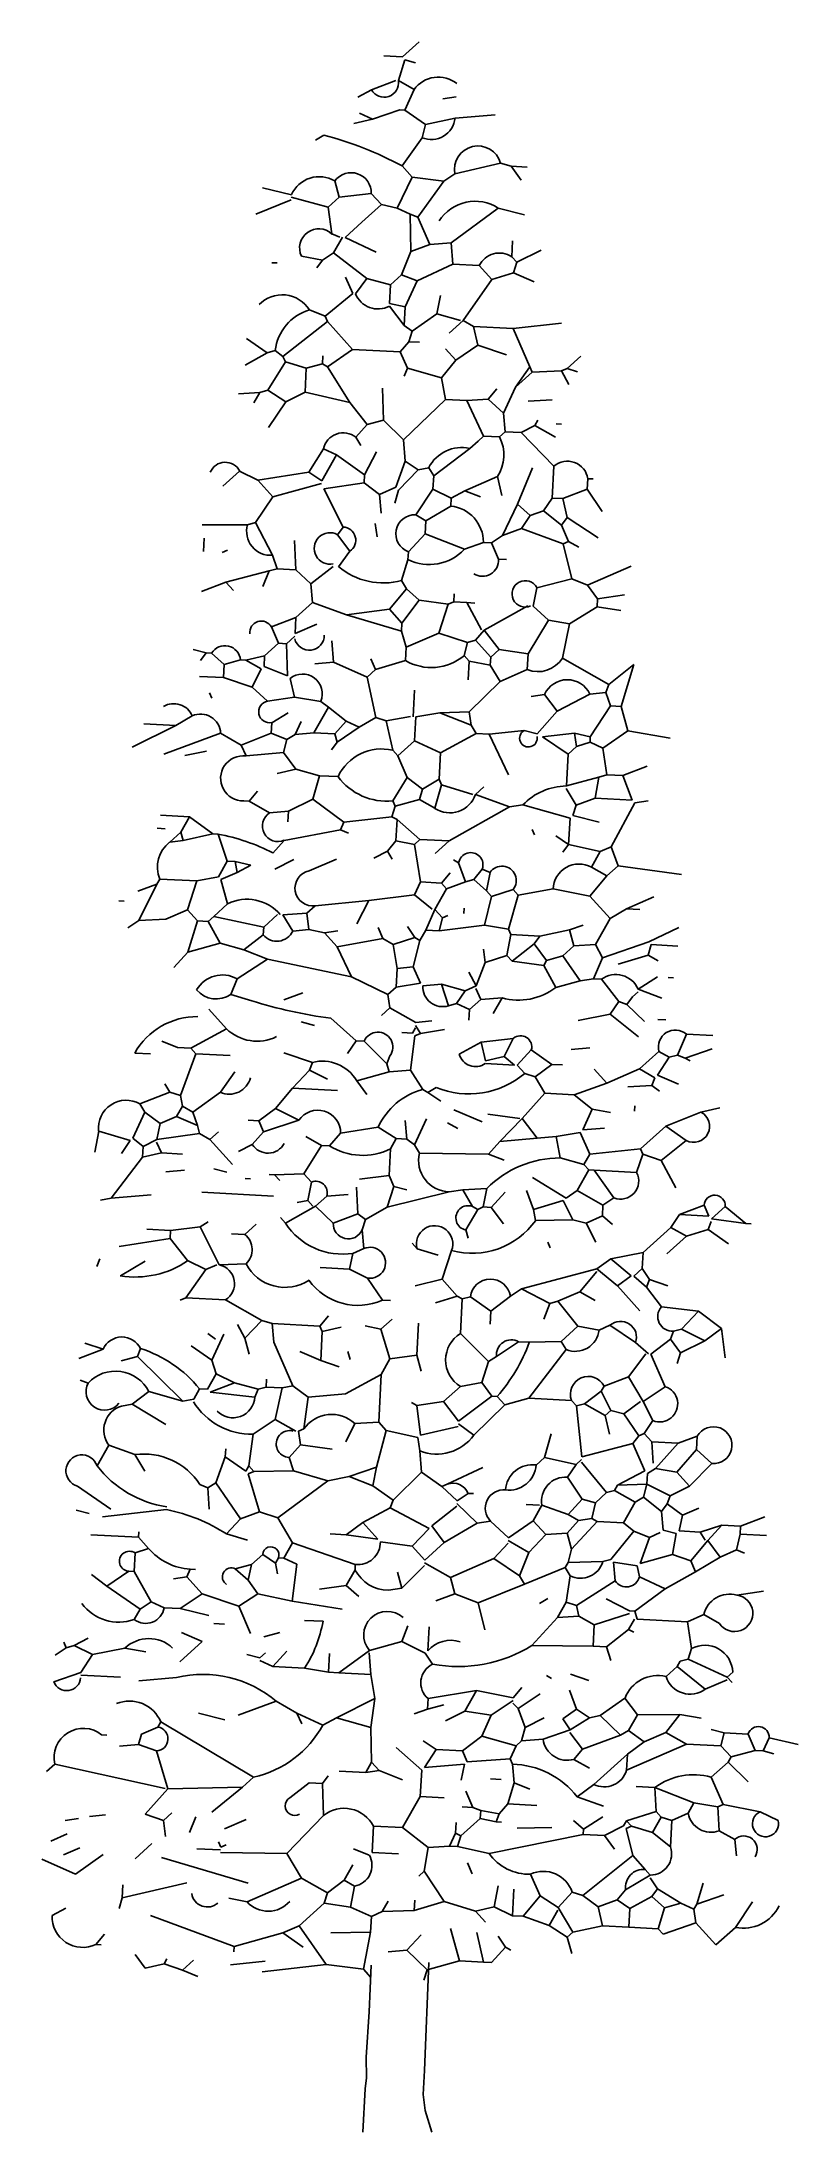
# Model space of a CAD drawing. Header units: millimetres. Extents: x 344.86 to 345.96, y 2530.2 to 2533.22.
import ezdxf

# ---------------------------------------------------------------- set-up
doc = ezdxf.new("R2010")
doc.units = ezdxf.units.MM
doc.header["$LTSCALE"] = 10
doc.layers.add('Vegetais', color=94, linetype='Continuous')

msp = doc.modelspace()

# ---------------------------------------------------------------- linework, layer by layer
at = {"layer": 'Vegetais'}
for p, q in [((345.3835, 2533.1965), (345.4077, 2533.2183)), ((345.3835, 2533.1965), (345.3566, 2533.1979)), ((345.3871, 2533.1925), (345.3778, 2533.1622)), ((345.3871, 2533.1925), (345.4022, 2533.1879)), ((345.374, 2533.1624), (345.3387, 2533.1489)), ((345.3778, 2533.1622), (345.4002, 2533.1495)), ((345.3387, 2533.1489), (345.3189, 2533.1384)), ((345.4002, 2533.1495), (345.3871, 2533.1195)), ((345.4612, 2533.1386), (345.4418, 2533.1358)), ((345.3403, 2533.1065), (345.3131, 2533.1003)), ((345.3403, 2533.1065), (345.3216, 2533.1152)), ((345.3795, 2533.1199), (345.3403, 2533.1065)), ((345.3871, 2533.1195), (345.3795, 2533.1199)), ((345.3871, 2533.1195), (345.4168, 2533.0987)), ((345.4168, 2533.0987), (345.412, 2533.0797)), ((345.4596, 2533.108), (345.4168, 2533.0987)), ((345.4596, 2533.108), (345.5175, 2533.1126)), ((345.258, 2533.0762), (345.2699, 2533.0833)), ((345.412, 2533.0797), (345.3829, 2533.039)), ((345.3829, 2533.039), (345.3974, 2533.0228)), ((345.5254, 2533.043), (345.4592, 2533.0273)), ((345.5254, 2533.043), (345.5405, 2533.0384)), ((345.5405, 2533.0384), (345.5635, 2533.0372)), ((345.5405, 2533.0384), (345.5548, 2533.0184)), ((345.2231, 2532.9973), (345.1813, 2533.0072)), ((345.2857, 2533.0171), (345.2921, 2532.9937)), ((345.3974, 2533.0228), (345.3759, 2532.9778)), ((345.3974, 2533.0228), (345.4432, 2533.0166)), ((345.4432, 2533.0166), (345.4059, 2532.9647)), ((345.4592, 2533.0273), (345.4432, 2533.0166)), ((345.2227, 2532.9897), (345.1717, 2532.9693)), ((345.2229, 2532.9935), (345.276, 2532.9792)), ((345.2921, 2532.9937), (345.276, 2532.9792)), ((345.276, 2532.9792), (345.2816, 2532.9405)), ((345.3385, 2532.999), (345.2921, 2532.9937)), ((345.3531, 2532.9829), (345.3248, 2532.9574)), ((345.3385, 2532.999), (345.3531, 2532.9829)), ((345.3531, 2532.9829), (345.3759, 2532.9778)), ((345.3759, 2532.9778), (345.3946, 2532.9691)), ((345.5219, 2532.9778), (345.454, 2532.9276)), ((345.5219, 2532.9778), (345.5599, 2532.9682)), ((345.3248, 2532.9574), (345.3006, 2532.9356)), ((345.3946, 2532.9691), (345.3956, 2532.9153)), ((345.3946, 2532.9691), (345.4059, 2532.9647)), ((345.4059, 2532.9647), (345.4231, 2532.9254)), ((345.2841, 2532.9134), (345.2681, 2532.9027)), ((345.2816, 2532.9405), (345.2929, 2532.936)), ((345.2968, 2532.9358), (345.2841, 2532.9134)), ((345.2841, 2532.9134), (345.3321, 2532.8763)), ((345.3006, 2532.9356), (345.3456, 2532.914)), ((345.3956, 2532.9153), (345.3823, 2532.8814)), ((345.4231, 2532.9254), (345.3956, 2532.9153)), ((345.454, 2532.9276), (345.4231, 2532.9254)), ((345.454, 2532.9276), (345.4562, 2532.8967)), ((345.5413, 2532.9076), (345.5425, 2532.9306)), ((345.5486, 2532.8996), (345.5841, 2532.9169)), ((345.2025, 2532.8985), (345.1949, 2532.8989)), ((345.2681, 2532.9027), (345.2377, 2532.9082)), ((345.2681, 2532.9027), (345.2599, 2532.8916)), ((345.3823, 2532.8814), (345.3662, 2532.8668)), ((345.3823, 2532.8814), (345.4049, 2532.8725)), ((345.4562, 2532.8967), (345.4049, 2532.8725)), ((345.4945, 2532.8947), (345.4562, 2532.8967)), ((345.4945, 2532.8947), (345.5127, 2532.8745)), ((345.544, 2532.8844), (345.5127, 2532.8745)), ((345.5413, 2532.9076), (345.5486, 2532.8996)), ((345.5486, 2532.8996), (345.544, 2532.8844)), ((345.544, 2532.8844), (345.574, 2532.8713)), ((345.3117, 2532.8543), (345.2716, 2532.8218)), ((345.3117, 2532.8543), (345.3014, 2532.8779)), ((345.3321, 2532.8763), (345.3156, 2532.8541)), ((345.3321, 2532.8763), (345.3662, 2532.8668)), ((345.3662, 2532.8668), (345.3648, 2532.84)), ((345.4049, 2532.8725), (345.3876, 2532.835)), ((345.4332, 2532.8249), (345.4384, 2532.8515)), ((345.5127, 2532.8745), (345.4711, 2532.8152)), ((345.249, 2532.8307), (345.2716, 2532.8218)), ((345.2716, 2532.8218), (345.275, 2532.814)), ((345.3646, 2532.8362), (345.3862, 2532.8081)), ((345.3648, 2532.84), (345.3876, 2532.835)), ((345.3876, 2532.835), (345.3862, 2532.8081)), ((345.4332, 2532.8249), (345.3973, 2532.7999)), ((345.4332, 2532.8249), (345.4673, 2532.8154)), ((345.275, 2532.814), (345.2109, 2532.7635)), ((345.275, 2532.814), (345.3113, 2532.7736)), ((345.3862, 2532.8081), (345.3973, 2532.7999)), ((345.3973, 2532.7999), (345.3926, 2532.7847)), ((345.4711, 2532.8152), (345.451, 2532.797)), ((345.4711, 2532.8152), (345.4861, 2532.8067)), ((345.4861, 2532.8067), (345.4923, 2532.7795)), ((345.5436, 2532.8037), (345.4861, 2532.8067)), ((345.5436, 2532.8037), (345.6132, 2532.8116)), ((345.5436, 2532.8037), (345.5676, 2532.7486)), ((345.1881, 2532.7685), (345.1564, 2532.751)), ((345.1881, 2532.7685), (345.1584, 2532.7893)), ((345.1998, 2532.7718), (345.1881, 2532.7685)), ((345.1998, 2532.7718), (345.2109, 2532.7635)), ((345.2109, 2532.7635), (345.2143, 2532.7556)), ((345.268, 2532.7528), (345.2686, 2532.7643)), ((345.3113, 2532.7736), (345.2754, 2532.7486)), ((345.3803, 2532.77), (345.3113, 2532.7736)), ((345.3926, 2532.7847), (345.3803, 2532.77)), ((345.3803, 2532.77), (345.3906, 2532.7464)), ((345.3926, 2532.7847), (345.408, 2532.7839)), ((345.4604, 2532.7581), (345.4459, 2532.7742)), ((345.4923, 2532.7795), (345.4604, 2532.7581)), ((345.4923, 2532.7795), (345.5339, 2532.7658)), ((345.6213, 2532.7458), (345.6414, 2532.764)), ((345.2143, 2532.7556), (345.1891, 2532.7147)), ((345.2143, 2532.7556), (345.2446, 2532.7464)), ((345.2446, 2532.7464), (345.2428, 2532.7118)), ((345.268, 2532.7528), (345.2446, 2532.7464)), ((345.268, 2532.7528), (345.2754, 2532.7486)), ((345.2754, 2532.7486), (345.3073, 2532.6969)), ((345.3906, 2532.7464), (345.3862, 2532.7351)), ((345.3906, 2532.7464), (345.4399, 2532.7323)), ((345.4604, 2532.7581), (345.4399, 2532.7323)), ((345.4399, 2532.7323), (345.4459, 2532.7012)), ((345.5676, 2532.7486), (345.5468, 2532.719)), ((345.571, 2532.7408), (345.5468, 2532.719)), ((345.5676, 2532.7486), (345.571, 2532.7408)), ((345.6134, 2532.7424), (345.571, 2532.7408)), ((345.6213, 2532.7458), (345.6134, 2532.7424)), ((345.6134, 2532.7424), (345.6239, 2532.7226)), ((345.6213, 2532.7458), (345.6364, 2532.7412)), ((345.1774, 2532.7114), (345.1465, 2532.7092)), ((345.1774, 2532.7114), (345.1689, 2532.6965)), ((345.1891, 2532.7147), (345.1774, 2532.7114)), ((345.1891, 2532.7147), (345.2151, 2532.6979)), ((345.2428, 2532.7118), (345.2151, 2532.6979)), ((345.2428, 2532.7118), (345.3073, 2532.6969)), ((345.356, 2532.6713), (345.3545, 2532.7175)), ((345.4459, 2532.7012), (345.3852, 2532.6429)), ((345.4766, 2532.6996), (345.4459, 2532.7012)), ((345.5075, 2532.7018), (345.4766, 2532.6996)), ((345.4766, 2532.6996), (345.5008, 2532.6483)), ((345.5075, 2532.7018), (345.5198, 2532.7165)), ((345.5075, 2532.7018), (345.5295, 2532.6814)), ((345.5468, 2532.719), (345.5295, 2532.6814)), ((345.5997, 2532.7008), (345.565, 2532.6988)), ((345.2151, 2532.6979), (345.1901, 2532.6608)), ((345.3073, 2532.6969), (345.3326, 2532.6649)), ((345.356, 2532.6713), (345.3326, 2532.6649)), ((345.356, 2532.6713), (345.3852, 2532.6429)), ((345.5295, 2532.6814), (345.5319, 2532.6544)), ((345.5747, 2532.6637), (345.5789, 2532.6712)), ((345.3326, 2532.6649), (345.3162, 2532.6465)), ((345.3162, 2532.6465), (345.3233, 2532.6346)), ((345.3852, 2532.6429), (345.3874, 2532.612)), ((345.4928, 2532.6411), (345.4807, 2532.6302)), ((345.5008, 2532.6483), (345.4928, 2532.6411)), ((345.5238, 2532.6471), (345.5008, 2532.6483)), ((345.5319, 2532.6544), (345.5238, 2532.6471)), ((345.5549, 2532.6532), (345.5319, 2532.6544)), ((345.5747, 2532.6637), (345.5549, 2532.6532)), ((345.5549, 2532.6532), (345.6023, 2532.6046)), ((345.5747, 2532.6637), (345.6045, 2532.6468)), ((345.6132, 2532.6655), (345.6055, 2532.6659)), ((345.2692, 2532.6297), (345.2482, 2532.5962)), ((345.288, 2532.6211), (345.2668, 2532.5837)), ((345.2692, 2532.6297), (345.288, 2532.6211)), ((345.288, 2532.6211), (345.3287, 2532.592)), ((345.3287, 2532.592), (345.3459, 2532.6257)), ((345.3874, 2532.612), (345.3739, 2532.5743)), ((345.3874, 2532.612), (345.406, 2532.5995)), ((345.4807, 2532.6302), (345.4286, 2532.5906)), ((345.1483, 2532.5976), (345.1241, 2532.5758)), ((345.1483, 2532.5976), (345.1746, 2532.5847)), ((345.2482, 2532.5962), (345.1746, 2532.5847)), ((345.1746, 2532.5847), (345.1964, 2532.5605)), ((345.2666, 2532.5799), (345.1964, 2532.5605)), ((345.2482, 2532.5962), (345.2668, 2532.5837)), ((345.3281, 2532.5805), (345.27, 2532.572)), ((345.3287, 2532.592), (345.3281, 2532.5805)), ((345.3281, 2532.5805), (345.3503, 2532.564)), ((345.406, 2532.5995), (345.3776, 2532.5702)), ((345.4215, 2532.6025), (345.406, 2532.5995)), ((345.4215, 2532.6025), (345.4286, 2532.5906)), ((345.4286, 2532.5906), (345.4276, 2532.5714)), ((345.5208, 2532.5896), (345.4736, 2532.569)), ((345.5208, 2532.5896), (345.5271, 2532.5624)), ((345.5495, 2532.5497), (345.5715, 2532.6024)), ((345.6023, 2532.6046), (345.5999, 2532.5586)), ((345.6514, 2532.5866), (345.6506, 2532.5713)), ((345.6514, 2532.5866), (345.659, 2532.5862)), ((345.1964, 2532.5605), (345.1714, 2532.5234)), ((345.27, 2532.572), (345.2979, 2532.5167)), ((345.3739, 2532.5743), (345.3503, 2532.564)), ((345.3503, 2532.564), (345.3528, 2532.5369)), ((345.3776, 2532.5702), (345.3727, 2532.5513)), ((345.4276, 2532.5714), (345.4026, 2532.5343)), ((345.4276, 2532.5714), (345.4538, 2532.5585)), ((345.4538, 2532.5585), (345.4532, 2532.547)), ((345.4736, 2532.569), (345.4538, 2532.5585)), ((345.4736, 2532.569), (345.4962, 2532.5602)), ((345.5495, 2532.5497), (345.5279, 2532.5047)), ((345.5495, 2532.5497), (345.5678, 2532.5334)), ((345.5999, 2532.5586), (345.5874, 2532.54)), ((345.6153, 2532.5578), (345.5999, 2532.5586)), ((345.6506, 2532.5713), (345.6153, 2532.5578)), ((345.6153, 2532.5578), (345.6215, 2532.5305)), ((345.6506, 2532.5713), (345.672, 2532.5394)), ((345.1597, 2532.5201), (345.0943, 2532.5197)), ((345.1714, 2532.5234), (345.1597, 2532.5201)), ((345.1714, 2532.5234), (345.1958, 2532.476)), ((345.3443, 2532.522), (345.3471, 2532.5026)), ((345.4026, 2532.5343), (345.4175, 2532.5258)), ((345.4175, 2532.5258), (345.4165, 2532.5067)), ((345.4532, 2532.547), (345.4175, 2532.5258)), ((345.5678, 2532.5334), (345.5553, 2532.5148)), ((345.5874, 2532.54), (345.5678, 2532.5334)), ((345.5874, 2532.54), (345.6132, 2532.5194)), ((345.6215, 2532.5305), (345.6132, 2532.5194)), ((345.6132, 2532.5194), (345.6235, 2532.4958)), ((345.6215, 2532.5305), (345.6661, 2532.5013)), ((345.0971, 2532.5004), (345.0961, 2532.4812)), ((345.2293, 2532.455), (345.2277, 2532.4974)), ((345.2979, 2532.5167), (345.2896, 2532.5056)), ((345.2896, 2532.5056), (345.3076, 2532.4816)), ((345.4165, 2532.5067), (345.3921, 2532.481)), ((345.4165, 2532.5067), (345.473, 2532.4845)), ((345.5005, 2532.4946), (345.473, 2532.4845)), ((345.512, 2532.494), (345.5005, 2532.4946)), ((345.5279, 2532.5047), (345.512, 2532.494)), ((345.512, 2532.494), (345.5223, 2532.4704)), ((345.5553, 2532.5148), (345.5279, 2532.5047)), ((345.5553, 2532.5148), (345.6157, 2532.4924)), ((345.6235, 2532.4958), (345.6157, 2532.4924)), ((345.6157, 2532.4924), (345.6284, 2532.4418)), ((345.6235, 2532.4958), (345.6385, 2532.4874)), ((345.1308, 2532.4832), (345.1229, 2532.4798)), ((345.1958, 2532.476), (345.2024, 2532.4564)), ((345.2834, 2532.4598), (345.2513, 2532.4346)), ((345.3076, 2532.4816), (345.291, 2532.4594)), ((345.3915, 2532.4695), (345.3822, 2532.4393)), ((345.3921, 2532.481), (345.3915, 2532.4695)), ((345.5223, 2532.4704), (345.5338, 2532.4698)), ((345.651, 2532.4329), (345.7139, 2532.4603)), ((345.1284, 2532.4372), (345.0931, 2532.4237)), ((345.1907, 2532.4532), (345.1284, 2532.4372)), ((345.1284, 2532.4372), (345.1393, 2532.4251)), ((345.1907, 2532.4532), (345.1819, 2532.4306)), ((345.2024, 2532.4564), (345.1907, 2532.4532)), ((345.2293, 2532.455), (345.2024, 2532.4564)), ((345.2293, 2532.455), (345.2513, 2532.4346)), ((345.2513, 2532.4346), (345.2537, 2532.4076)), ((345.3893, 2532.4274), (345.3647, 2532.3979)), ((345.3822, 2532.4393), (345.3893, 2532.4274)), ((345.3893, 2532.4274), (345.4077, 2532.411)), ((345.5778, 2532.429), (345.5725, 2532.4024)), ((345.6284, 2532.4418), (345.5778, 2532.429)), ((345.6284, 2532.4418), (345.651, 2532.4329)), ((345.651, 2532.4329), (345.6653, 2532.4129)), ((345.2537, 2532.4076), (345.2295, 2532.3858)), ((345.2537, 2532.4076), (345.3027, 2532.3896)), ((345.3647, 2532.3979), (345.3027, 2532.3896)), ((345.3647, 2532.3979), (345.3828, 2532.3777)), ((345.4077, 2532.411), (345.3828, 2532.3777)), ((345.4077, 2532.411), (345.4496, 2532.405)), ((345.4496, 2532.405), (345.4359, 2532.3634)), ((345.4575, 2532.4084), (345.4496, 2532.405)), ((345.4575, 2532.4084), (345.4581, 2532.4199)), ((345.4767, 2532.4074), (345.4575, 2532.4084)), ((345.4767, 2532.4074), (345.4977, 2532.3679)), ((345.4767, 2532.4074), (345.4882, 2532.4068)), ((345.5648, 2532.4028), (345.5015, 2532.3677)), ((345.5725, 2532.4024), (345.5945, 2532.382)), ((345.6647, 2532.4014), (345.625, 2532.3766)), ((345.6653, 2532.4129), (345.6647, 2532.4014)), ((345.6647, 2532.4014), (345.699, 2532.3958)), ((345.6653, 2532.4129), (345.7041, 2532.4186)), ((345.2295, 2532.3858), (345.1942, 2532.3723)), ((345.1942, 2532.3723), (345.2045, 2532.3486)), ((345.2295, 2532.3858), (345.2283, 2532.3628)), ((345.2283, 2532.3628), (345.2598, 2532.3765)), ((345.3027, 2532.3896), (345.3822, 2532.3662)), ((345.3828, 2532.3777), (345.3822, 2532.3662)), ((345.5015, 2532.3677), (345.4892, 2532.353)), ((345.5015, 2532.3677), (345.5231, 2532.3396)), ((345.5945, 2532.382), (345.5651, 2532.3336)), ((345.5945, 2532.382), (345.625, 2532.3766)), ((345.625, 2532.3766), (345.6147, 2532.3272)), ((345.1, 2532.3349), (345.081, 2532.3397)), ((345.2045, 2532.3486), (345.1843, 2532.3305)), ((345.216, 2532.348), (345.2045, 2532.3486)), ((345.2281, 2532.3589), (345.216, 2532.348)), ((345.216, 2532.348), (345.2174, 2532.3018)), ((345.2838, 2532.3214), (345.2816, 2532.3523)), ((345.3822, 2532.3662), (345.3887, 2532.3428)), ((345.3887, 2532.3428), (345.3877, 2532.3237)), ((345.4359, 2532.3634), (345.3887, 2532.3428)), ((345.4359, 2532.3634), (345.4775, 2532.3497)), ((345.4775, 2532.3497), (345.4726, 2532.3308)), ((345.4892, 2532.353), (345.4775, 2532.3497)), ((345.4892, 2532.353), (345.511, 2532.3287)), ((345.5231, 2532.3396), (345.511, 2532.3287)), ((345.5231, 2532.3396), (345.5651, 2532.3336)), ((345.1, 2532.3349), (345.0917, 2532.3238)), ((345.1076, 2532.3345), (345.1, 2532.3349)), ((345.1076, 2532.3345), (345.126, 2532.3182)), ((345.126, 2532.3182), (345.125, 2532.299)), ((345.1494, 2532.3246), (345.126, 2532.3182)), ((345.1571, 2532.3242), (345.1494, 2532.3246)), ((345.1843, 2532.3305), (345.1571, 2532.3242)), ((345.1571, 2532.3242), (345.1795, 2532.3115)), ((345.1795, 2532.3115), (345.1666, 2532.2853)), ((345.1843, 2532.3305), (345.1835, 2532.3151)), ((345.1835, 2532.3151), (345.2174, 2532.3018)), ((345.2838, 2532.3214), (345.2568, 2532.319)), ((345.2838, 2532.3214), (345.3326, 2532.2996)), ((345.3447, 2532.3105), (345.3326, 2532.2996)), ((345.3447, 2532.3105), (345.3379, 2532.3263)), ((345.3877, 2532.3237), (345.3447, 2532.3105)), ((345.4726, 2532.3308), (345.4799, 2532.3227)), ((345.4799, 2532.3227), (345.4785, 2532.2958)), ((345.4799, 2532.3227), (345.5104, 2532.3172)), ((345.511, 2532.3287), (345.5104, 2532.3172)), ((345.5104, 2532.3172), (345.5245, 2532.2934)), ((345.5639, 2532.3106), (345.5245, 2532.2934)), ((345.5651, 2532.3336), (345.5639, 2532.3106)), ((345.6147, 2532.3272), (345.6819, 2532.289)), ((345.718, 2532.3179), (345.6819, 2532.289)), ((345.718, 2532.3179), (345.6995, 2532.2574)), ((345.125, 2532.299), (345.0905, 2532.3008)), ((345.1046, 2532.277), (345.1081, 2532.2691)), ((345.125, 2532.299), (345.1666, 2532.2853)), ((345.1666, 2532.2853), (345.1886, 2532.2649)), ((345.2211, 2532.2978), (345.2273, 2532.2706)), ((345.3326, 2532.2996), (345.345, 2532.2413)), ((345.3988, 2532.2424), (345.4008, 2532.2807)), ((345.5245, 2532.2934), (345.4799, 2532.2496)), ((345.6775, 2532.2777), (345.6543, 2532.2751)), ((345.6819, 2532.289), (345.6775, 2532.2777)), ((345.6775, 2532.2777), (345.6841, 2532.2582)), ((345.2273, 2532.2706), (345.1886, 2532.2649)), ((345.1946, 2532.2338), (345.2184, 2532.248)), ((345.2273, 2532.2706), (345.2654, 2532.2647)), ((345.2765, 2532.2565), (345.2554, 2532.2191)), ((345.2654, 2532.2647), (345.2765, 2532.2565)), ((345.2765, 2532.2565), (345.3024, 2532.2359)), ((345.4376, 2532.248), (345.4027, 2532.2422)), ((345.4799, 2532.2496), (345.4376, 2532.248)), ((345.4376, 2532.248), (345.4828, 2532.2303)), ((345.4799, 2532.2496), (345.4828, 2532.2303)), ((345.5889, 2532.2747), (345.5695, 2532.2719)), ((345.6068, 2532.2507), (345.5782, 2532.2176)), ((345.5889, 2532.2747), (345.6068, 2532.2507)), ((345.6543, 2532.2751), (345.6068, 2532.2507)), ((345.6841, 2532.2582), (345.6549, 2532.2136)), ((345.6995, 2532.2574), (345.6841, 2532.2582)), ((345.6995, 2532.2574), (345.7091, 2532.2222)), ((345.056, 2532.2296), (344.9929, 2532.1983)), ((345.056, 2532.2296), (345.01, 2532.232)), ((345.1208, 2532.2185), (345.0385, 2532.1882)), ((345.0798, 2532.2437), (345.056, 2532.2296)), ((345.1208, 2532.2185), (345.1507, 2532.2015)), ((345.1938, 2532.2185), (345.1507, 2532.2015)), ((345.1946, 2532.2338), (345.1938, 2532.2185)), ((345.1938, 2532.2185), (345.2164, 2532.2096)), ((345.2283, 2532.2167), (345.2164, 2532.2096)), ((345.2283, 2532.2167), (345.237, 2532.2355)), ((345.2554, 2532.2191), (345.2283, 2532.2167)), ((345.286, 2532.2175), (345.2554, 2532.2191)), ((345.3024, 2532.2359), (345.286, 2532.2175)), ((345.286, 2532.2175), (345.2893, 2532.2058)), ((345.3211, 2532.2272), (345.2893, 2532.2058)), ((345.3024, 2532.2359), (345.3211, 2532.2272)), ((345.345, 2532.2413), (345.3211, 2532.2272)), ((345.345, 2532.2413), (345.3601, 2532.2367)), ((345.395, 2532.2426), (345.3601, 2532.2367)), ((345.3601, 2532.2367), (345.3694, 2532.1939)), ((345.4027, 2532.2422), (345.4009, 2532.2077)), ((345.4898, 2532.2184), (345.4384, 2532.1903)), ((345.4828, 2532.2303), (345.4898, 2532.2184)), ((345.509, 2532.2174), (345.4898, 2532.2184)), ((345.5592, 2532.2224), (345.509, 2532.2174)), ((345.509, 2532.2174), (345.5367, 2532.1583)), ((345.5592, 2532.2224), (345.5782, 2532.2176)), ((345.6321, 2532.2186), (345.5857, 2532.2133)), ((345.6321, 2532.2186), (345.6549, 2532.2136)), ((345.6321, 2532.2186), (345.6349, 2532.1992)), ((345.7091, 2532.2222), (345.6732, 2532.1972)), ((345.7091, 2532.2222), (345.7701, 2532.2114)), ((345.1002, 2532.1927), (345.0691, 2532.1866)), ((345.1507, 2532.2015), (345.1575, 2532.1858)), ((345.2116, 2532.1907), (345.1575, 2532.1858)), ((345.2164, 2532.2096), (345.2116, 2532.1907)), ((345.2116, 2532.1907), (345.2296, 2532.1667)), ((345.2893, 2532.2058), (345.281, 2532.1947)), ((345.3694, 2532.1939), (345.3766, 2532.1859)), ((345.4009, 2532.2077), (345.3766, 2532.1859)), ((345.3766, 2532.1859), (345.3904, 2532.1544)), ((345.4009, 2532.2077), (345.4384, 2532.1903)), ((345.4384, 2532.1903), (345.4364, 2532.152)), ((345.5857, 2532.2133), (345.6228, 2532.1883)), ((345.6228, 2532.1883), (345.6204, 2532.1423)), ((345.6349, 2532.1992), (345.6228, 2532.1883)), ((345.6545, 2532.2059), (345.6349, 2532.1992)), ((345.6549, 2532.2136), (345.6545, 2532.2059)), ((345.6545, 2532.2059), (345.6732, 2532.1972)), ((345.6732, 2532.1972), (345.6789, 2532.1585)), ((345.2296, 2532.1667), (345.2023, 2532.1604)), ((345.2296, 2532.1667), (345.2637, 2532.1572)), ((345.2637, 2532.1572), (345.2542, 2532.1231)), ((345.2905, 2532.1558), (345.2637, 2532.1572)), ((345.6789, 2532.1585), (345.6672, 2532.1552)), ((345.7019, 2532.1573), (345.6789, 2532.1585)), ((345.7019, 2532.1573), (345.7372, 2532.1708)), ((345.7019, 2532.1573), (345.7154, 2532.122)), ((345.1618, 2532.1202), (345.1741, 2532.135)), ((345.3904, 2532.1544), (345.3694, 2532.1209)), ((345.3904, 2532.1544), (345.4126, 2532.1378)), ((345.4126, 2532.1378), (345.4079, 2532.1227)), ((345.4364, 2532.152), (345.4126, 2532.1378)), ((345.4398, 2532.1441), (345.4303, 2532.11)), ((345.4364, 2532.152), (345.4398, 2532.1441)), ((345.4398, 2532.1441), (345.4852, 2532.1302)), ((345.489, 2532.13), (345.5011, 2532.1409)), ((345.489, 2532.13), (345.5381, 2532.112)), ((345.6202, 2532.1385), (345.6343, 2532.1147)), ((345.6672, 2532.1552), (345.6204, 2532.1423)), ((345.6672, 2532.1552), (345.6618, 2532.1248)), ((345.076, 2532.0978), (345.0338, 2532.1)), ((345.076, 2532.0978), (345.0633, 2532.0754)), ((345.076, 2532.0978), (345.1093, 2532.073)), ((345.1618, 2532.1202), (345.1541, 2532.1206)), ((345.1618, 2532.1202), (345.1916, 2532.1033)), ((345.2187, 2532.1057), (345.1916, 2532.1033)), ((345.2187, 2532.1057), (345.2179, 2532.0904)), ((345.2542, 2532.1231), (345.2187, 2532.1057)), ((345.2542, 2532.1231), (345.2986, 2532.09)), ((345.3682, 2532.0979), (345.2986, 2532.09)), ((345.3728, 2532.113), (345.3682, 2532.0979)), ((345.3682, 2532.0979), (345.3757, 2532.0937)), ((345.3694, 2532.1209), (345.3728, 2532.113)), ((345.4079, 2532.1227), (345.3728, 2532.113)), ((345.4079, 2532.1227), (345.4303, 2532.11)), ((345.5381, 2532.112), (345.4509, 2532.0628)), ((345.5574, 2532.1149), (345.5381, 2532.112)), ((345.5574, 2532.1149), (345.6256, 2532.0959)), ((345.6256, 2532.0959), (345.6236, 2532.0576)), ((345.6343, 2532.1147), (345.6297, 2532.0996)), ((345.6297, 2532.0996), (345.6676, 2532.0899)), ((345.6618, 2532.1248), (345.6343, 2532.1147)), ((345.7154, 2532.122), (345.6618, 2532.1248)), ((345.7191, 2532.1179), (345.685, 2532.0544)), ((345.7191, 2532.1179), (345.7384, 2532.1208)), ((345.0405, 2532.0805), (345.029, 2532.0811)), ((345.0633, 2532.0754), (345.0472, 2532.0609)), ((345.0633, 2532.0754), (345.0665, 2532.0637)), ((345.1093, 2532.073), (345.0665, 2532.0637)), ((345.117, 2532.0726), (345.1093, 2532.073)), ((345.117, 2532.0726), (345.1303, 2532.0335)), ((345.2941, 2532.0787), (345.2126, 2532.0637)), ((345.2986, 2532.09), (345.2941, 2532.0787)), ((345.2941, 2532.0787), (345.3054, 2532.0743)), ((345.3757, 2532.0937), (345.374, 2532.063)), ((345.3757, 2532.0937), (345.4087, 2532.065)), ((345.4087, 2532.065), (345.4007, 2532.0577)), ((345.4509, 2532.0628), (345.4087, 2532.065)), ((345.571, 2532.0796), (345.5744, 2532.0717)), ((345.6236, 2532.0576), (345.6051, 2532.0701)), ((345.0665, 2532.0637), (345.0472, 2532.0609)), ((345.1963, 2532.0454), (345.2126, 2532.0637)), ((345.2266, 2532.0361), (345.1989, 2532.0222)), ((345.2487, 2532.0196), (345.2881, 2532.0367)), ((345.3617, 2532.0482), (345.342, 2532.0378)), ((345.374, 2532.063), (345.3617, 2532.0482)), ((345.3617, 2532.0482), (345.3688, 2532.0363)), ((345.374, 2532.063), (345.4007, 2532.0577)), ((345.4007, 2532.0577), (345.4094, 2532.0035)), ((345.4509, 2532.0628), (345.4307, 2532.0446)), ((345.4646, 2532.0313), (345.4572, 2532.0356)), ((345.6236, 2532.0576), (345.6154, 2532.0465)), ((345.6236, 2532.0576), (345.6692, 2532.0475)), ((345.6692, 2532.0475), (345.6565, 2532.0251)), ((345.685, 2532.0544), (345.6692, 2532.0475)), ((345.685, 2532.0544), (345.6951, 2532.0269)), ((345.0329, 2532.0078), (345.0286, 2532.0004)), ((345.0865, 2532.005), (345.0329, 2532.0078)), ((345.0865, 2532.005), (345.0728, 2531.9634)), ((345.1176, 2532.0111), (345.0865, 2532.005)), ((345.1303, 2532.0335), (345.1176, 2532.0111)), ((345.1448, 2532.0173), (345.1212, 2532.007)), ((345.1212, 2532.007), (345.1309, 2531.9719)), ((345.1418, 2532.0329), (345.1303, 2532.0335)), ((345.1418, 2532.0329), (345.1448, 2532.0173)), ((345.1418, 2532.0329), (345.1646, 2532.0278)), ((345.1646, 2532.0278), (345.1448, 2532.0173)), ((345.44, 2532.0019), (345.4523, 2532.0166)), ((345.4646, 2532.0313), (345.4747, 2532.0039)), ((345.4864, 2532.0071), (345.4747, 2532.0039)), ((345.4987, 2532.0218), (345.4864, 2532.0071)), ((345.4864, 2532.0071), (345.5048, 2531.9908)), ((345.4987, 2532.0218), (345.51, 2532.0174)), ((345.51, 2532.0174), (345.5048, 2531.9908)), ((345.6789, 2532.0124), (345.6543, 2531.9829)), ((345.6565, 2532.0251), (345.6789, 2532.0124)), ((345.6951, 2532.0269), (345.6789, 2532.0124)), ((345.6951, 2532.0269), (345.7867, 2532.0144)), ((344.9812, 2531.9759), (344.9736, 2531.9763)), ((345.0286, 2532.0004), (345.0012, 2531.9903)), ((345.0286, 2532.0004), (345.0028, 2531.9479)), ((345.3349, 2531.9766), (345.2576, 2531.9691)), ((345.3349, 2531.9766), (345.3178, 2531.9429)), ((345.4007, 2531.9847), (345.3349, 2531.9766)), ((345.4094, 2532.0035), (345.4007, 2531.9847)), ((345.4007, 2531.9847), (345.4265, 2531.9641)), ((345.44, 2532.0019), (345.4094, 2532.0035)), ((345.4473, 2531.9938), (345.4304, 2531.9639)), ((345.44, 2532.0019), (345.4473, 2531.9938)), ((345.4747, 2532.0039), (345.4473, 2531.9938)), ((345.5121, 2531.9827), (345.5022, 2531.9409)), ((345.5048, 2531.9908), (345.5121, 2531.9827)), ((345.5433, 2531.9926), (345.5121, 2531.9827)), ((345.5506, 2531.9845), (345.5365, 2531.9353)), ((345.5433, 2531.9926), (345.5506, 2531.9845)), ((345.6011, 2531.9934), (345.5506, 2531.9845)), ((345.6011, 2531.9934), (345.6543, 2531.9829)), ((345.6543, 2531.9829), (345.6834, 2531.9507)), ((345.7072, 2531.9648), (345.7465, 2531.982)), ((345.0028, 2531.9479), (344.9869, 2531.9372)), ((345.0414, 2531.9497), (345.0028, 2531.9479)), ((345.0728, 2531.9634), (345.0414, 2531.9497)), ((345.0728, 2531.9634), (345.0874, 2531.9473)), ((345.0874, 2531.9473), (345.0734, 2531.9019)), ((345.1027, 2531.9465), (345.0874, 2531.9473)), ((345.1108, 2531.9538), (345.1027, 2531.9465)), ((345.1027, 2531.9465), (345.1203, 2531.9148)), ((345.1309, 2531.9719), (345.1108, 2531.9538)), ((345.1108, 2531.9538), (345.183, 2531.9384)), ((345.2032, 2531.9566), (345.183, 2531.9384)), ((345.2455, 2531.9582), (345.2108, 2531.9562)), ((345.2108, 2531.9562), (345.225, 2531.9324)), ((345.2576, 2531.9691), (345.2455, 2531.9582)), ((345.2455, 2531.9582), (345.2482, 2531.935)), ((345.4304, 2531.9639), (345.4172, 2531.9339)), ((345.4304, 2531.9639), (345.4413, 2531.9518)), ((345.4413, 2531.9518), (345.4364, 2531.9328)), ((345.4413, 2531.9518), (345.4491, 2531.9552)), ((345.4727, 2531.9655), (345.4723, 2531.9579)), ((345.6834, 2531.9507), (345.6622, 2531.9133)), ((345.7072, 2531.9648), (345.6834, 2531.9507)), ((345.7072, 2531.9648), (345.7264, 2531.9638)), ((345.1203, 2531.9148), (345.0734, 2531.9019)), ((345.1203, 2531.9148), (345.1544, 2531.9053)), ((345.1824, 2531.9269), (345.1544, 2531.9053)), ((345.183, 2531.9384), (345.1824, 2531.9269)), ((345.2482, 2531.935), (345.225, 2531.9324)), ((345.2482, 2531.935), (345.271, 2531.93)), ((345.271, 2531.93), (345.2903, 2531.9328)), ((345.271, 2531.93), (345.2891, 2531.9098)), ((345.3551, 2531.9217), (345.2891, 2531.9098)), ((345.3551, 2531.9217), (345.3482, 2531.9375)), ((345.3551, 2531.9217), (345.37, 2531.9133)), ((345.4013, 2531.9232), (345.37, 2531.9133)), ((345.4013, 2531.9232), (345.3906, 2531.9391)), ((345.4088, 2531.9189), (345.3991, 2531.881)), ((345.4013, 2531.9232), (345.4088, 2531.9189)), ((345.4172, 2531.9339), (345.4088, 2531.9189)), ((345.4364, 2531.9328), (345.4172, 2531.9339)), ((345.5022, 2531.9409), (345.4364, 2531.9328)), ((345.5022, 2531.9409), (345.5365, 2531.9353)), ((345.5399, 2531.9274), (345.5345, 2531.897)), ((345.5365, 2531.9353), (345.5399, 2531.9274)), ((345.5821, 2531.9252), (345.5399, 2531.9274)), ((345.5738, 2531.9141), (345.5418, 2531.8889)), ((345.5821, 2531.9252), (345.5738, 2531.9141)), ((345.5738, 2531.9141), (345.5918, 2531.8901)), ((345.6249, 2531.9345), (345.5821, 2531.9252)), ((345.6249, 2531.9345), (345.6444, 2531.9412)), ((345.6249, 2531.9345), (345.6313, 2531.9111)), ((345.7393, 2531.917), (345.6727, 2531.8936)), ((345.7393, 2531.917), (345.7827, 2531.9378)), ((345.0734, 2531.9019), (345.0531, 2531.8799)), ((345.1883, 2531.892), (345.1445, 2531.8636)), ((345.1544, 2531.9053), (345.1883, 2531.892)), ((345.1883, 2531.892), (345.3099, 2531.8664)), ((345.2891, 2531.9098), (345.3099, 2531.8664)), ((345.37, 2531.9133), (345.3759, 2531.8784)), ((345.5032, 2531.8871), (345.4899, 2531.8532)), ((345.5032, 2531.8871), (345.5004, 2531.9064)), ((345.5345, 2531.897), (345.5032, 2531.8871)), ((345.5345, 2531.897), (345.5418, 2531.8889)), ((345.5418, 2531.8889), (345.5876, 2531.8826)), ((345.5918, 2531.8901), (345.5876, 2531.8826)), ((345.6152, 2531.8966), (345.5918, 2531.8901)), ((345.6313, 2531.9111), (345.6152, 2531.8966)), ((345.6152, 2531.8966), (345.6402, 2531.8607)), ((345.6622, 2531.9133), (345.6313, 2531.9111)), ((345.6727, 2531.8936), (345.6596, 2531.8635)), ((345.6622, 2531.9133), (345.6727, 2531.8936)), ((345.7383, 2531.8978), (345.6953, 2531.8847)), ((345.7429, 2531.9129), (345.7383, 2531.8978)), ((345.7383, 2531.8978), (345.7532, 2531.8893)), ((345.7429, 2531.9129), (345.7813, 2531.9109)), ((345.1445, 2531.8636), (345.1356, 2531.841)), ((345.3099, 2531.8664), (345.3624, 2531.8406)), ((345.3759, 2531.8784), (345.3745, 2531.8515)), ((345.4094, 2531.8574), (345.3745, 2531.8515)), ((345.3991, 2531.881), (345.3759, 2531.8784)), ((345.3991, 2531.881), (345.4094, 2531.8574)), ((345.4401, 2531.8558), (345.413, 2531.8533)), ((345.4401, 2531.8558), (345.4742, 2531.8463)), ((345.4401, 2531.8558), (345.45, 2531.8245)), ((345.4899, 2531.8532), (345.4742, 2531.8463)), ((345.4899, 2531.8532), (345.4794, 2531.8729)), ((345.5876, 2531.8826), (345.6051, 2531.851)), ((345.6402, 2531.8607), (345.6051, 2531.851)), ((345.6596, 2531.8635), (345.6402, 2531.8607)), ((345.6711, 2531.8629), (345.6596, 2531.8635)), ((345.6711, 2531.8629), (345.6963, 2531.8308)), ((345.7242, 2531.8486), (345.752, 2531.8663)), ((345.775, 2531.8651), (345.7673, 2531.8655)), ((345.1356, 2531.841), (345.1659, 2531.8317)), ((345.2395, 2531.8432), (345.2121, 2531.8331)), ((345.3745, 2531.8515), (345.3624, 2531.8406)), ((345.3624, 2531.8406), (345.3652, 2531.8213)), ((345.4617, 2531.8277), (345.45, 2531.8245)), ((345.4742, 2531.8463), (345.4617, 2531.8277)), ((345.4617, 2531.8277), (345.4804, 2531.8191)), ((345.4966, 2531.8336), (345.4804, 2531.8191)), ((345.4897, 2531.8493), (345.4966, 2531.8336)), ((345.5274, 2531.8358), (345.4966, 2531.8336)), ((345.5274, 2531.8358), (345.5147, 2531.8134)), ((345.6963, 2531.8308), (345.6838, 2531.8122)), ((345.6963, 2531.8308), (345.7076, 2531.8264)), ((345.7159, 2531.8375), (345.7076, 2531.8264)), ((345.7076, 2531.8264), (345.7333, 2531.802)), ((345.724, 2531.8447), (345.7159, 2531.8375)), ((345.7242, 2531.8486), (345.7581, 2531.8353)), ((345.1292, 2531.7913), (345.1037, 2531.8196)), ((345.2373, 2531.8011), (345.2563, 2531.7962)), ((345.3166, 2531.7738), (345.2799, 2531.8065)), ((345.3652, 2531.8213), (345.3531, 2531.8104)), ((345.3652, 2531.8213), (345.4026, 2531.8001)), ((345.4024, 2531.7962), (345.4094, 2531.7843)), ((345.4026, 2531.8001), (345.4258, 2531.8027)), ((345.4804, 2531.8191), (345.4796, 2531.8037)), ((345.6838, 2531.8122), (345.6372, 2531.8032)), ((345.6838, 2531.8122), (345.7244, 2531.7794)), ((345.7641, 2531.8042), (345.7526, 2531.8048)), ((345.0585, 2531.7643), (345.0359, 2531.7732)), ((345.0777, 2531.7633), (345.0585, 2531.7643)), ((345.1292, 2531.7913), (345.0777, 2531.7633)), ((345.0777, 2531.7633), (345.085, 2531.7552)), ((345.3166, 2531.7738), (345.3041, 2531.7553)), ((345.3281, 2531.7732), (345.3166, 2531.7738)), ((345.3281, 2531.7732), (345.361, 2531.7407)), ((345.3979, 2531.7849), (345.3826, 2531.7857)), ((345.4016, 2531.7809), (345.3951, 2531.7313)), ((345.4022, 2531.7924), (345.3979, 2531.7849)), ((345.4094, 2531.7843), (345.4016, 2531.7809)), ((345.4094, 2531.7843), (345.4443, 2531.7902)), ((345.4972, 2531.772), (345.4655, 2531.7545)), ((345.5436, 2531.7773), (345.4972, 2531.772)), ((345.4972, 2531.772), (345.5035, 2531.7448)), ((345.5436, 2531.7773), (345.5307, 2531.7511)), ((345.6544, 2531.7638), (345.6273, 2531.7614)), ((345.7938, 2531.7834), (345.7807, 2531.7533)), ((345.7938, 2531.7834), (345.8321, 2531.7814)), ((345.0196, 2531.7548), (344.9966, 2531.756)), ((345.085, 2531.7552), (345.0626, 2531.6949)), ((345.085, 2531.7552), (345.1348, 2531.7526)), ((345.2535, 2531.7425), (345.2119, 2531.7563)), ((345.2535, 2531.7425), (345.249, 2531.7312)), ((345.3654, 2531.752), (345.361, 2531.7407)), ((345.361, 2531.7407), (345.3642, 2531.729)), ((345.5454, 2531.7388), (345.5033, 2531.741)), ((345.5307, 2531.7511), (345.5035, 2531.7448)), ((345.5307, 2531.7511), (345.5454, 2531.7388)), ((345.5696, 2531.7606), (345.5493, 2531.7386)), ((345.5493, 2531.7386), (345.5602, 2531.7265)), ((345.5696, 2531.7606), (345.5993, 2531.7398)), ((345.5993, 2531.7398), (345.5753, 2531.7218)), ((345.5993, 2531.7398), (345.6146, 2531.739)), ((345.6786, 2531.7126), (345.6604, 2531.7327)), ((345.7258, 2531.7332), (345.6786, 2531.7126)), ((345.754, 2531.7586), (345.7258, 2531.7332)), ((345.7258, 2531.7332), (345.7482, 2531.7205)), ((345.769, 2531.7501), (345.7522, 2531.7241)), ((345.754, 2531.7586), (345.769, 2531.7501)), ((345.7807, 2531.7533), (345.769, 2531.7501)), ((345.7807, 2531.7533), (345.792, 2531.7489)), ((345.792, 2531.7489), (345.8311, 2531.7622)), ((345.792, 2531.7489), (345.7994, 2531.7447)), ((345.0475, 2531.6995), (345.0404, 2531.7114)), ((345.1205, 2531.6995), (345.1413, 2531.7292)), ((345.2246, 2531.7056), (345.2, 2531.6761)), ((345.249, 2531.7312), (345.2246, 2531.7056)), ((345.2246, 2531.7056), (345.2898, 2531.7022)), ((345.249, 2531.7312), (345.2753, 2531.7183)), ((345.3642, 2531.729), (345.3174, 2531.7161)), ((345.3174, 2531.7161), (345.3318, 2531.6961)), ((345.3951, 2531.7313), (345.3642, 2531.729)), ((345.3951, 2531.7313), (345.4129, 2531.7034)), ((345.4129, 2531.7034), (345.4203, 2531.6992)), ((345.4322, 2531.7063), (345.4203, 2531.6992)), ((345.5602, 2531.7265), (345.5753, 2531.7218)), ((345.5753, 2531.7218), (345.5894, 2531.698)), ((345.6786, 2531.7126), (345.6316, 2531.6958)), ((345.7438, 2531.7092), (345.7091, 2531.7071)), ((345.7482, 2531.7205), (345.7438, 2531.7092)), ((345.7438, 2531.7092), (345.7549, 2531.7009)), ((345.7522, 2531.7241), (345.7823, 2531.711)), ((345.0475, 2531.6995), (345.0043, 2531.6826)), ((345.0043, 2531.6826), (345.0113, 2531.6707)), ((345.0475, 2531.6995), (345.0626, 2531.6949)), ((345.0656, 2531.6793), (345.0571, 2531.6644)), ((345.0626, 2531.6949), (345.0656, 2531.6793)), ((345.0656, 2531.6793), (345.0806, 2531.6709)), ((345.1205, 2531.6995), (345.0806, 2531.6709)), ((345.2, 2531.6761), (345.176, 2531.6582)), ((345.2, 2531.6761), (345.2337, 2531.659)), ((345.4203, 2531.6992), (345.4389, 2531.6867)), ((345.4575, 2531.6742), (345.4988, 2531.6566)), ((345.5894, 2531.698), (345.5567, 2531.6613)), ((345.6316, 2531.6958), (345.5894, 2531.698)), ((345.6316, 2531.6958), (345.6574, 2531.6752)), ((345.6574, 2531.6752), (345.6443, 2531.6452)), ((345.6574, 2531.6752), (345.6841, 2531.67)), ((345.7192, 2531.6797), (345.7188, 2531.672)), ((345.8148, 2531.6708), (345.842, 2531.6771)), ((344.9446, 2531.6434), (344.9391, 2531.6129)), ((344.9446, 2531.6434), (344.99, 2531.6295)), ((345.0113, 2531.6707), (344.994, 2531.6331)), ((345.0113, 2531.6707), (345.0335, 2531.6541)), ((345.0335, 2531.6541), (345.0285, 2531.6313)), ((345.0571, 2531.6644), (345.0335, 2531.6541)), ((345.0571, 2531.6644), (345.0872, 2531.6513)), ((345.0806, 2531.6709), (345.0872, 2531.6513)), ((345.0872, 2531.6513), (345.0904, 2531.6396)), ((345.1054, 2531.6311), (345.1175, 2531.642)), ((345.176, 2531.6582), (345.1607, 2531.659)), ((345.1829, 2531.6424), (345.1665, 2531.6241)), ((345.176, 2531.6582), (345.1829, 2531.6424)), ((345.2337, 2531.659), (345.1829, 2531.6424)), ((345.3485, 2531.6491), (345.2942, 2531.6405)), ((345.4488, 2531.6554), (345.4637, 2531.6469)), ((345.5529, 2531.6615), (345.5071, 2531.6677)), ((345.5567, 2531.6613), (345.5243, 2531.6284)), ((345.5567, 2531.6613), (345.5783, 2531.6333)), ((345.6403, 2531.6415), (345.6054, 2531.6357)), ((345.6403, 2531.6415), (345.654, 2531.6101)), ((345.6443, 2531.6452), (345.6752, 2531.6474)), ((345.7638, 2531.6504), (345.7274, 2531.6177)), ((345.8148, 2531.6708), (345.7638, 2531.6504)), ((345.7638, 2531.6504), (345.7934, 2531.6297)), ((344.99, 2531.6295), (344.9775, 2531.6109)), ((344.994, 2531.6331), (345.0087, 2531.6208)), ((345.0087, 2531.6208), (345.0079, 2531.6055)), ((345.0352, 2531.6117), (345.0079, 2531.6055)), ((345.0285, 2531.6313), (345.0087, 2531.6208)), ((345.0283, 2531.6275), (345.0352, 2531.6117)), ((345.0904, 2531.6396), (345.0285, 2531.6313)), ((345.0352, 2531.6117), (345.0658, 2531.6101)), ((345.0904, 2531.6396), (345.1054, 2531.6311)), ((345.1054, 2531.6311), (345.1381, 2531.5948)), ((345.1665, 2531.6241), (345.1467, 2531.6136)), ((345.2664, 2531.6227), (345.2412, 2531.5817)), ((345.2664, 2531.6227), (345.244, 2531.6354)), ((345.2779, 2531.6221), (345.2664, 2531.6227)), ((345.2942, 2531.6405), (345.2779, 2531.6221)), ((345.5079, 2531.61), (345.408, 2531.6114)), ((345.5243, 2531.6284), (345.5079, 2531.61)), ((345.5783, 2531.6333), (345.5243, 2531.6284)), ((345.6054, 2531.6357), (345.5783, 2531.6333)), ((345.6054, 2531.6357), (345.6114, 2531.6046)), ((345.7274, 2531.6177), (345.654, 2531.6101)), ((345.7274, 2531.6177), (345.7309, 2531.6099)), ((345.7934, 2531.6297), (345.7573, 2531.6008)), ((345.0079, 2531.6055), (344.9625, 2531.5463)), ((345.0685, 2531.5869), (345.0414, 2531.5845)), ((345.1108, 2531.5886), (345.1298, 2531.5837)), ((345.2412, 2531.5817), (345.1988, 2531.5801)), ((345.2412, 2531.5817), (345.2521, 2531.5696)), ((345.5079, 2531.61), (345.5305, 2531.6012)), ((345.6114, 2531.6046), (345.6455, 2531.5951)), ((345.6528, 2531.5871), (345.6359, 2531.5572)), ((345.654, 2531.6101), (345.6455, 2531.5951)), ((345.6455, 2531.5951), (345.6528, 2531.5871)), ((345.6605, 2531.5867), (345.6528, 2531.5871)), ((345.6605, 2531.5867), (345.6891, 2531.5467)), ((345.7218, 2531.5834), (345.6605, 2531.5867)), ((345.7309, 2531.6099), (345.7218, 2531.5834)), ((345.7309, 2531.6099), (345.7573, 2531.6008)), ((345.7573, 2531.6008), (345.7783, 2531.5613)), ((344.9625, 2531.5463), (345.0205, 2531.551)), ((345.1972, 2531.5494), (345.0937, 2531.5549)), ((345.1639, 2531.5742), (345.1562, 2531.5746)), ((345.1988, 2531.5801), (345.1911, 2531.5805)), ((345.1988, 2531.5801), (345.2061, 2531.572)), ((345.2521, 2531.5696), (345.2468, 2531.543)), ((345.2741, 2531.5492), (345.3049, 2531.5515)), ((345.4512, 2531.5553), (345.3616, 2531.5331)), ((345.4706, 2531.5582), (345.4512, 2531.5553)), ((345.5053, 2531.5602), (345.4706, 2531.5582)), ((345.4706, 2531.5582), (345.4847, 2531.5344)), ((345.5053, 2531.5602), (345.5001, 2531.5336)), ((345.5116, 2531.533), (345.5319, 2531.555)), ((345.5729, 2531.5297), (345.5628, 2531.5572)), ((345.6199, 2531.5465), (345.5715, 2531.576)), ((345.6359, 2531.5572), (345.6199, 2531.5465)), ((345.6359, 2531.5572), (345.6732, 2531.536)), ((344.9625, 2531.5463), (344.947, 2531.5433)), ((345.2579, 2531.5347), (345.2144, 2531.5101)), ((345.2468, 2531.543), (345.2313, 2531.54)), ((345.2468, 2531.543), (345.2541, 2531.5349)), ((345.2741, 2531.5492), (345.2579, 2531.5347)), ((345.2579, 2531.5347), (345.2836, 2531.5103)), ((345.3189, 2531.5238), (345.2836, 2531.5103)), ((345.4922, 2531.5301), (345.4753, 2531.5003)), ((345.4847, 2531.5344), (345.4922, 2531.5301)), ((345.5001, 2531.5336), (345.4922, 2531.5301)), ((345.5116, 2531.533), (345.5001, 2531.5336)), ((345.5116, 2531.533), (345.5295, 2531.509)), ((345.6159, 2531.5429), (345.5729, 2531.5297)), ((345.5729, 2531.5297), (345.5759, 2531.5142)), ((345.6159, 2531.5429), (345.6298, 2531.5152)), ((345.6724, 2531.5207), (345.6488, 2531.5104)), ((345.6732, 2531.536), (345.6724, 2531.5207)), ((345.6724, 2531.5207), (345.6871, 2531.5084)), ((345.6891, 2531.5467), (345.6732, 2531.536)), ((345.784, 2531.5225), (345.7715, 2531.504)), ((345.8193, 2531.536), (345.784, 2531.5225)), ((345.8261, 2531.5203), (345.784, 2531.5225)), ((345.8193, 2531.536), (345.8261, 2531.5203)), ((345.8499, 2531.5344), (345.8298, 2531.5163)), ((345.8499, 2531.5344), (345.8794, 2531.5098)), ((345.0485, 2531.4996), (345.014, 2531.5014)), ((345.0485, 2531.4996), (345.0479, 2531.4881)), ((345.0911, 2531.505), (345.0485, 2531.4996)), ((345.0911, 2531.505), (345.103, 2531.5121)), ((345.0911, 2531.505), (345.1189, 2531.4497)), ((345.1559, 2531.4939), (345.1367, 2531.4949)), ((345.1559, 2531.4939), (345.172, 2531.5085)), ((345.2144, 2531.5101), (345.2071, 2531.5182)), ((345.4753, 2531.5003), (345.4785, 2531.4886)), ((345.6298, 2531.5152), (345.5759, 2531.5142)), ((345.6298, 2531.5152), (345.6488, 2531.5104)), ((345.6488, 2531.5104), (345.6627, 2531.4827)), ((345.7715, 2531.504), (345.7311, 2531.4676)), ((345.7939, 2531.4912), (345.7656, 2531.4658)), ((345.7715, 2531.504), (345.7939, 2531.4912)), ((345.8251, 2531.5011), (345.7939, 2531.4912)), ((345.8296, 2531.5124), (345.8251, 2531.5011)), ((345.8251, 2531.5011), (345.8548, 2531.4804)), ((345.8298, 2531.5163), (345.8794, 2531.5098)), ((345.8794, 2531.5098), (345.8871, 2531.5094)), ((345.0479, 2531.4881), (344.9743, 2531.4765)), ((345.0479, 2531.4881), (345.0731, 2531.456)), ((345.4046, 2531.4732), (345.4349, 2531.4639)), ((345.4545, 2531.4706), (345.4408, 2531.429)), ((345.5935, 2531.4825), (345.5969, 2531.4747)), ((345.7311, 2531.4676), (345.6845, 2531.4585)), ((345.7311, 2531.4676), (345.7299, 2531.4446)), ((344.9464, 2531.4588), (344.942, 2531.4475)), ((344.9759, 2531.4342), (345.0116, 2531.4554)), ((345.0994, 2531.4431), (345.0703, 2531.4023)), ((345.0731, 2531.456), (345.0994, 2531.4431)), ((345.1151, 2531.4499), (345.0994, 2531.4431)), ((345.1575, 2531.4516), (345.1189, 2531.4497)), ((345.307, 2531.4437), (345.2648, 2531.4459)), ((345.6645, 2531.4442), (345.5554, 2531.4153)), ((345.6643, 2531.4404), (345.6397, 2531.4109)), ((345.6845, 2531.4585), (345.6645, 2531.4442)), ((345.6645, 2531.4442), (345.694, 2531.4196)), ((345.6845, 2531.4585), (345.714, 2531.4339)), ((345.714, 2531.4339), (345.694, 2531.4196)), ((345.7299, 2531.4446), (345.7178, 2531.4337)), ((345.7178, 2531.4337), (345.7362, 2531.4174)), ((345.7299, 2531.4446), (345.7406, 2531.4287)), ((345.0703, 2531.4023), (345.0625, 2531.3989)), ((345.1278, 2531.3993), (345.0703, 2531.4023)), ((345.4408, 2531.429), (345.4018, 2531.4195)), ((345.4626, 2531.4048), (345.4313, 2531.3949)), ((345.4408, 2531.429), (345.4626, 2531.4048)), ((345.4626, 2531.4048), (345.47, 2531.4006)), ((345.47, 2531.4006), (345.4674, 2531.3508)), ((345.4817, 2531.4038), (345.47, 2531.4006)), ((345.4817, 2531.4038), (345.5114, 2531.383)), ((345.5394, 2531.4046), (345.5114, 2531.383)), ((345.5554, 2531.4153), (345.5394, 2531.4046)), ((345.5554, 2531.4153), (345.5965, 2531.394)), ((345.6397, 2531.4109), (345.6082, 2531.3972)), ((345.6397, 2531.4109), (345.6621, 2531.3982)), ((345.694, 2531.4196), (345.7267, 2531.3833)), ((345.7406, 2531.4287), (345.7362, 2531.4174)), ((345.7362, 2531.4174), (345.7578, 2531.3893)), ((345.7406, 2531.4287), (345.767, 2531.4196)), ((345.1278, 2531.3993), (345.1801, 2531.3696)), ((345.1801, 2531.3696), (345.1557, 2531.344)), ((345.1801, 2531.3696), (345.1952, 2531.365)), ((345.2642, 2531.3614), (345.2765, 2531.3761)), ((345.5114, 2531.383), (345.5104, 2531.3639)), ((345.5965, 2531.394), (345.5877, 2531.3714)), ((345.6082, 2531.3972), (345.5965, 2531.394)), ((345.6082, 2531.3972), (345.6371, 2531.3611)), ((345.7578, 2531.3893), (345.8112, 2531.3827)), ((345.8112, 2531.3827), (345.7868, 2531.3571)), ((345.8112, 2531.3827), (345.8445, 2531.3579)), ((345.1022, 2531.3507), (345.1133, 2531.3424)), ((345.1079, 2531.3119), (345.1252, 2531.3495)), ((345.1557, 2531.344), (345.1452, 2531.3638)), ((345.1557, 2531.344), (345.1621, 2531.3206)), ((345.1952, 2531.365), (345.1977, 2531.338)), ((345.2642, 2531.3614), (345.1952, 2531.365)), ((345.2642, 2531.3614), (345.2677, 2531.3535)), ((345.2677, 2531.3535), (345.2655, 2531.3114)), ((345.2677, 2531.3535), (345.2949, 2531.3598)), ((345.4674, 2531.3508), (345.5076, 2531.3102)), ((345.6129, 2531.3393), (345.5667, 2531.3379)), ((345.6371, 2531.3611), (345.6129, 2531.3393)), ((345.6129, 2531.3393), (345.62, 2531.3274)), ((345.6371, 2531.3611), (345.6676, 2531.3556)), ((345.6833, 2531.3625), (345.6676, 2531.3556)), ((345.6833, 2531.3625), (345.7204, 2531.3375)), ((345.7707, 2531.3425), (345.7426, 2531.3209)), ((345.7751, 2531.3538), (345.7707, 2531.3425)), ((345.7707, 2531.3425), (345.785, 2531.3226)), ((345.7868, 2531.3571), (345.7751, 2531.3538)), ((345.8205, 2531.3399), (345.785, 2531.3226)), ((345.7868, 2531.3571), (345.8205, 2531.3399)), ((345.8445, 2531.3579), (345.8205, 2531.3399)), ((345.8445, 2531.3579), (345.85, 2531.3153)), ((344.9511, 2531.3278), (344.9158, 2531.3143)), ((344.9511, 2531.3278), (344.9247, 2531.3369)), ((345.0005, 2531.3176), (344.9771, 2531.3111)), ((345.005, 2531.3289), (345.0005, 2531.3176)), ((345.0005, 2531.3176), (345.0663, 2531.2526)), ((345.1079, 2531.3119), (345.0782, 2531.3327)), ((345.1079, 2531.3119), (345.1145, 2531.2924)), ((345.1977, 2531.338), (345.2251, 2531.275)), ((345.2655, 2531.3114), (345.2354, 2531.3245)), ((345.2655, 2531.3114), (345.2919, 2531.3023)), ((345.5076, 2531.3102), (345.4983, 2531.2799)), ((345.5195, 2531.3173), (345.5076, 2531.3102)), ((345.5514, 2531.3387), (345.5195, 2531.3173)), ((345.5667, 2531.3379), (345.5514, 2531.3387)), ((345.62, 2531.3274), (345.5663, 2531.2571)), ((345.735, 2531.3213), (345.7102, 2531.288)), ((345.7204, 2531.3375), (345.7388, 2531.3211)), ((345.7426, 2531.3209), (345.7632, 2531.2737)), ((345.785, 2531.3226), (345.7804, 2531.3074)), ((344.9293, 2531.279), (344.918, 2531.2834)), ((345.1145, 2531.2924), (345.1018, 2531.27)), ((345.1408, 2531.2794), (345.1055, 2531.2659)), ((345.1145, 2531.2924), (345.1408, 2531.2794)), ((345.1408, 2531.2794), (345.1749, 2531.27)), ((345.1866, 2531.2732), (345.1872, 2531.2847)), ((345.4983, 2531.2799), (345.4672, 2531.2739)), ((345.4983, 2531.2799), (345.5126, 2531.26)), ((345.7102, 2531.288), (345.6749, 2531.2745)), ((345.7102, 2531.288), (345.7314, 2531.2523)), ((344.9931, 2531.2487), (344.9775, 2531.2457)), ((345.0171, 2531.2667), (344.9931, 2531.2487)), ((344.9931, 2531.2487), (345.0415, 2531.2193)), ((345.0171, 2531.2667), (345.0663, 2531.2526)), ((345.0819, 2531.2556), (345.0663, 2531.2526)), ((345.0903, 2531.2706), (345.0819, 2531.2556)), ((345.1018, 2531.27), (345.0903, 2531.2706)), ((345.1055, 2531.2659), (345.1704, 2531.2587)), ((345.1749, 2531.27), (345.1704, 2531.2587)), ((345.1866, 2531.2732), (345.1749, 2531.27)), ((345.2096, 2531.272), (345.1866, 2531.2732)), ((345.2096, 2531.272), (345.1995, 2531.2264)), ((345.2251, 2531.275), (345.2096, 2531.272)), ((345.2251, 2531.275), (345.2473, 2531.2585)), ((345.2473, 2531.2585), (345.2411, 2531.2127)), ((345.3014, 2531.2633), (345.2473, 2531.2585)), ((345.443, 2531.2521), (345.4043, 2531.2464)), ((345.4672, 2531.2739), (345.443, 2531.2521)), ((345.443, 2531.2521), (345.4646, 2531.224)), ((345.5126, 2531.26), (345.4646, 2531.224)), ((345.5203, 2531.2596), (345.5126, 2531.26)), ((345.5203, 2531.2596), (345.5312, 2531.2475)), ((345.5663, 2531.2571), (345.5312, 2531.2475)), ((345.6277, 2531.2539), (345.5663, 2531.2571)), ((345.6277, 2531.2539), (345.6349, 2531.2459)), ((345.6466, 2531.2491), (345.6349, 2531.2459)), ((345.6706, 2531.2671), (345.6466, 2531.2491)), ((345.6466, 2531.2491), (345.6765, 2531.2321)), ((345.6749, 2531.2745), (345.6706, 2531.2671)), ((345.6706, 2531.2671), (345.6846, 2531.2394)), ((345.7275, 2531.2525), (345.7035, 2531.2346)), ((345.7632, 2531.2737), (345.7314, 2531.2523)), ((345.7314, 2531.2523), (345.7453, 2531.2247)), ((345.1995, 2531.2264), (345.1676, 2531.205)), ((345.1995, 2531.2264), (345.2294, 2531.2094)), ((345.4644, 2531.2202), (345.4866, 2531.2037)), ((345.5312, 2531.2475), (345.4866, 2531.2037)), ((345.6349, 2531.2459), (345.6426, 2531.1724)), ((345.6846, 2531.2394), (345.6765, 2531.2321)), ((345.6765, 2531.2321), (345.6827, 2531.2049)), ((345.6846, 2531.2394), (345.7035, 2531.2346)), ((345.7035, 2531.2346), (345.7249, 2531.2027)), ((345.7453, 2531.2247), (345.7328, 2531.2061)), ((344.9592, 2531.189), (344.9423, 2531.1592)), ((344.9592, 2531.189), (344.9969, 2531.1755)), ((345.1676, 2531.205), (345.1614, 2531.1592)), ((345.236, 2531.1899), (345.2197, 2531.1715)), ((345.2411, 2531.2127), (345.2332, 2531.2092)), ((345.2332, 2531.2092), (345.236, 2531.1899)), ((345.236, 2531.1899), (345.2818, 2531.1836)), ((345.4642, 2531.2164), (345.4097, 2531.2038)), ((345.5887, 2531.1714), (345.5982, 2531.2055)), ((345.7166, 2531.1916), (345.6426, 2531.1724)), ((345.7249, 2531.2027), (345.7166, 2531.1916)), ((345.7166, 2531.1916), (345.7338, 2531.1523)), ((345.7328, 2531.2061), (345.7249, 2531.2027)), ((345.7328, 2531.2061), (345.7437, 2531.194)), ((345.7437, 2531.194), (345.7459, 2531.1632)), ((345.782, 2531.192), (345.7437, 2531.194)), ((345.782, 2531.192), (345.7493, 2531.1553)), ((345.8095, 2531.2021), (345.782, 2531.192)), ((345.8095, 2531.2021), (345.8085, 2531.183)), ((344.9969, 2531.1755), (345.0111, 2531.1517)), ((345.1275, 2531.1725), (345.114, 2531.1348)), ((345.1275, 2531.1725), (345.1281, 2531.184)), ((345.1275, 2531.1725), (345.1571, 2531.1517)), ((345.1614, 2531.1592), (345.1571, 2531.1517)), ((345.1614, 2531.1592), (345.1686, 2531.1511)), ((345.2197, 2531.1715), (345.2263, 2531.1519)), ((345.5887, 2531.1714), (345.5766, 2531.1605)), ((345.5887, 2531.1714), (345.6343, 2531.1613)), ((345.6343, 2531.1613), (345.6218, 2531.1428)), ((345.6424, 2531.1686), (345.6343, 2531.1613)), ((345.6422, 2531.1647), (345.6783, 2531.1206)), ((345.8085, 2531.183), (345.7798, 2531.1499)), ((345.8305, 2531.1626), (345.798, 2531.1297)), ((345.8085, 2531.183), (345.8305, 2531.1626)), ((344.962, 2531.0966), (344.9138, 2531.1299)), ((345.0908, 2531.1321), (345.1021, 2531.1277)), ((345.114, 2531.1348), (345.1021, 2531.1277)), ((345.1021, 2531.1277), (345.1043, 2531.0968)), ((345.114, 2531.1348), (345.1497, 2531.0829)), ((345.1686, 2531.1511), (345.1608, 2531.1477)), ((345.1608, 2531.1477), (345.1771, 2531.093)), ((345.2263, 2531.1519), (345.1686, 2531.1511)), ((345.2756, 2531.1378), (345.2036, 2531.0839)), ((345.2263, 2531.1519), (345.2756, 2531.1378)), ((345.3067, 2531.1439), (345.2756, 2531.1378)), ((345.4108, 2531.15), (345.4404, 2531.1292)), ((345.4483, 2531.1326), (345.4404, 2531.1292)), ((345.4404, 2531.1292), (345.4624, 2531.1088)), ((345.4483, 2531.1326), (345.4995, 2531.1569)), ((345.6218, 2531.1428), (345.6432, 2531.1109)), ((345.6943, 2531.1313), (345.69, 2531.1238)), ((345.7338, 2531.1523), (345.6943, 2531.1313)), ((345.7366, 2531.1329), (345.6943, 2531.1313)), ((345.7366, 2531.1329), (345.7318, 2531.1139)), ((345.7374, 2531.1482), (345.7366, 2531.1329)), ((345.7366, 2531.1329), (345.7703, 2531.1158)), ((345.7493, 2531.1553), (345.7374, 2531.1482)), ((345.7493, 2531.1553), (345.7798, 2531.1499)), ((345.798, 2531.1297), (345.7703, 2531.1158)), ((345.7798, 2531.1499), (345.798, 2531.1297)), ((345.462, 2531.1012), (345.4259, 2531.0723)), ((345.4622, 2531.105), (345.4915, 2531.0765)), ((345.4784, 2531.1195), (345.4624, 2531.1088)), ((345.4784, 2531.1195), (345.486, 2531.1191)), ((345.5813, 2531.1026), (345.5621, 2531.1036)), ((345.5851, 2531.1024), (345.5724, 2531.08)), ((345.5851, 2531.1024), (345.6228, 2531.0889)), ((345.6432, 2531.1109), (345.6228, 2531.0889)), ((345.6432, 2531.1109), (345.6622, 2531.106)), ((345.6622, 2531.106), (345.6571, 2531.0832)), ((345.6783, 2531.1206), (345.6622, 2531.106)), ((345.69, 2531.1238), (345.6783, 2531.1206)), ((345.69, 2531.1238), (345.7199, 2531.1069)), ((345.7199, 2531.1069), (345.7029, 2531.077)), ((345.7318, 2531.1139), (345.7199, 2531.1069)), ((345.7318, 2531.1139), (345.7576, 2531.0934)), ((345.7659, 2531.1045), (345.7576, 2531.0934)), ((345.7703, 2531.1158), (345.7659, 2531.1045)), ((345.7659, 2531.1045), (345.7881, 2531.0879)), ((345.7881, 2531.0879), (345.8117, 2531.0982)), ((344.912, 2531.0954), (344.931, 2531.0905)), ((345.0428, 2531.0962), (344.9499, 2531.0857)), ((345.1497, 2531.0829), (345.1293, 2531.0609)), ((345.1771, 2531.093), (345.1497, 2531.0829)), ((345.1771, 2531.093), (345.2036, 2531.0839)), ((345.2036, 2531.0839), (345.2248, 2531.0482)), ((345.4259, 2531.0723), (345.4439, 2531.0483)), ((345.4915, 2531.0765), (345.4439, 2531.0483)), ((345.5109, 2531.0794), (345.4915, 2531.0765)), ((345.5109, 2531.0794), (345.5365, 2531.055)), ((345.5724, 2531.08), (345.5365, 2531.055)), ((345.5724, 2531.08), (345.5906, 2531.0598)), ((345.6378, 2531.0804), (345.6214, 2531.062)), ((345.6228, 2531.0889), (345.6378, 2531.0804)), ((345.6646, 2531.079), (345.6279, 2531.0386)), ((345.6571, 2531.0832), (345.6378, 2531.0804)), ((345.6571, 2531.0832), (345.6646, 2531.079)), ((345.7029, 2531.077), (345.6646, 2531.079)), ((345.7029, 2531.077), (345.7177, 2531.0647)), ((345.7576, 2531.0934), (345.7601, 2531.0663)), ((345.7881, 2531.0879), (345.7831, 2531.0651)), ((345.845, 2531.0734), (345.8137, 2531.0635)), ((345.845, 2531.0734), (345.8246, 2531.0514)), ((345.8718, 2531.072), (345.845, 2531.0734)), ((345.8718, 2531.072), (345.8712, 2531.0605)), ((345.8718, 2531.072), (345.9071, 2531.0855)), ((345.0022, 2531.0561), (344.9332, 2531.0597)), ((345.0167, 2531.0399), (344.9972, 2531.0333)), ((345.0022, 2531.0561), (345.0026, 2531.0637)), ((345.0022, 2531.0561), (345.0167, 2531.0399)), ((345.1293, 2531.0609), (345.1596, 2531.0516)), ((345.2248, 2531.0482), (345.2121, 2531.0258)), ((345.2248, 2531.0482), (345.3154, 2531.0166)), ((345.3022, 2531.0596), (345.2792, 2531.0608)), ((345.4439, 2531.0483), (345.4156, 2531.0229)), ((345.5361, 2531.0473), (345.5157, 2531.0253)), ((345.5363, 2531.0511), (345.5662, 2531.0342)), ((345.5906, 2531.0598), (345.5662, 2531.0342)), ((345.6214, 2531.062), (345.5906, 2531.0598)), ((345.6214, 2531.062), (345.6279, 2531.0386)), ((345.6279, 2531.0386), (345.6231, 2531.0197)), ((345.7177, 2531.0647), (345.6848, 2531.0241)), ((345.7177, 2531.0647), (345.7403, 2531.0558)), ((345.7403, 2531.0558), (345.7268, 2531.0181)), ((345.756, 2531.0627), (345.7403, 2531.0558)), ((345.7601, 2531.0663), (345.779, 2531.0615)), ((345.779, 2531.0615), (345.7736, 2531.031)), ((345.8137, 2531.0635), (345.7831, 2531.0651)), ((345.8246, 2531.0514), (345.8, 2531.0219)), ((345.8137, 2531.0635), (345.8208, 2531.0516)), ((345.8246, 2531.0514), (345.8426, 2531.0274)), ((345.8662, 2531.0377), (345.8426, 2531.0274)), ((345.8712, 2531.0605), (345.8662, 2531.0377)), ((345.8662, 2531.0377), (345.8775, 2531.0332)), ((345.8712, 2531.0605), (345.9096, 2531.0585)), ((344.9881, 2531.0068), (344.9562, 2530.9854)), ((344.9958, 2531.0064), (344.9881, 2531.0068)), ((344.9972, 2531.0333), (344.9958, 2531.0064)), ((345.0767, 2531.0099), (345.0722, 2530.9986)), ((345.0767, 2531.0099), (345.0843, 2531.0095)), ((345.1654, 2531.0167), (345.142, 2531.0103)), ((345.142, 2531.0103), (345.1604, 2530.9939)), ((345.1654, 2531.0167), (345.1604, 2530.9939)), ((345.1816, 2531.0313), (345.1654, 2531.0167)), ((345.1816, 2531.0313), (345.2002, 2531.0188)), ((345.2044, 2531.0262), (345.2002, 2531.0188)), ((345.2002, 2531.0188), (345.2032, 2531.0032)), ((345.2121, 2531.0258), (345.2044, 2531.0262)), ((345.2121, 2531.0258), (345.2308, 2531.0172)), ((345.2308, 2531.0172), (345.2242, 2530.9637)), ((345.4154, 2531.019), (345.4528, 2530.9978)), ((345.5157, 2531.0253), (345.4528, 2530.9978)), ((345.5157, 2531.0253), (345.5528, 2531.0003)), ((345.5662, 2531.0342), (345.5528, 2531.0003)), ((345.6188, 2531.0122), (345.5599, 2530.9884)), ((345.6231, 2531.0197), (345.6188, 2531.0122)), ((345.6188, 2531.0122), (345.6259, 2531.0003)), ((345.6731, 2531.0209), (345.6231, 2531.0197)), ((345.6848, 2531.0241), (345.6731, 2531.0209)), ((345.6884, 2531.0201), (345.6909, 2530.9931)), ((345.6884, 2531.0201), (345.7227, 2531.0145)), ((345.7227, 2531.0145), (345.7258, 2530.9989)), ((345.7736, 2531.031), (345.7268, 2531.0181)), ((345.7736, 2531.031), (345.8, 2531.0219)), ((345.8, 2531.0219), (345.8069, 2531.0062)), ((345.8426, 2531.0274), (345.8069, 2531.0062)), ((344.9562, 2530.9854), (344.934, 2531.002)), ((344.9562, 2530.9854), (345.0044, 2530.9521)), ((344.9958, 2531.0064), (345.0204, 2530.9628)), ((345.0722, 2530.9986), (345.0529, 2530.9957)), ((345.0722, 2530.9986), (345.094, 2530.9744)), ((345.1604, 2530.9939), (345.1747, 2530.974)), ((345.3023, 2530.9865), (345.2635, 2530.9809)), ((345.4528, 2530.9978), (345.4592, 2530.9744)), ((345.5599, 2530.9884), (345.4931, 2530.9611)), ((345.5528, 2531.0003), (345.5599, 2530.9884)), ((345.6259, 2531.0003), (345.62, 2530.9622)), ((345.6909, 2530.9931), (345.6352, 2530.9575)), ((345.7633, 2530.9816), (345.7193, 2530.9493)), ((345.7258, 2530.9989), (345.7633, 2530.9816)), ((345.8069, 2531.0062), (345.7633, 2530.9816)), ((345.8666, 2530.9723), (345.9053, 2530.978)), ((345.0044, 2530.9521), (344.996, 2530.9372)), ((345.0204, 2530.9628), (345.0044, 2530.9521)), ((345.0204, 2530.9628), (345.0391, 2530.9542)), ((345.0622, 2530.953), (345.0391, 2530.9542)), ((345.094, 2530.9744), (345.0622, 2530.953)), ((345.0622, 2530.953), (345.1039, 2530.9431)), ((345.094, 2530.9744), (345.1469, 2530.9562)), ((345.1747, 2530.974), (345.1469, 2530.9562)), ((345.1469, 2530.9562), (345.1641, 2530.9169)), ((345.1747, 2530.974), (345.2242, 2530.9637)), ((345.2242, 2530.9637), (345.2966, 2530.9522)), ((345.4592, 2530.9744), (345.4318, 2530.9643)), ((345.4592, 2530.9744), (345.4931, 2530.9611)), ((345.4931, 2530.9611), (345.5026, 2530.9222)), ((345.5934, 2530.9674), (345.5815, 2530.9603)), ((345.62, 2530.9622), (345.6073, 2530.9398)), ((345.62, 2530.9622), (345.6352, 2530.9575)), ((345.6352, 2530.9575), (345.6382, 2530.942)), ((345.7117, 2530.9497), (345.678, 2530.9668)), ((345.7193, 2530.9493), (345.7117, 2530.9497)), ((345.7193, 2530.9493), (345.7225, 2530.9376)), ((345.0942, 2530.9051), (345.0642, 2530.9183)), ((345.1263, 2530.9304), (345.111, 2530.9312)), ((345.2064, 2530.9185), (345.183, 2530.912)), ((345.2419, 2530.9359), (345.2688, 2530.9345)), ((345.6073, 2530.9398), (345.5706, 2530.8994)), ((345.6382, 2530.942), (345.6073, 2530.9398)), ((345.6382, 2530.942), (345.6606, 2530.9293)), ((345.6606, 2530.9293), (345.659, 2530.8986)), ((345.7114, 2530.9458), (345.6606, 2530.9293)), ((345.7102, 2530.9228), (345.6782, 2530.8976)), ((345.7187, 2530.9378), (345.7102, 2530.9228)), ((345.7102, 2530.9228), (345.7177, 2530.9186)), ((345.7954, 2530.9338), (345.7225, 2530.9376)), ((345.819, 2530.9441), (345.7954, 2530.9338)), ((345.7954, 2530.9338), (345.801, 2530.895)), ((345.8414, 2530.9313), (345.819, 2530.9441)), ((344.8977, 2530.8962), (344.8818, 2530.8855)), ((344.8977, 2530.8962), (344.8943, 2530.9041)), ((344.9094, 2530.8995), (344.8977, 2530.8962)), ((344.9094, 2530.8995), (344.9292, 2530.91)), ((344.9094, 2530.8995), (344.9357, 2530.8866)), ((344.9357, 2530.8866), (344.9189, 2530.8605)), ((344.9823, 2530.8956), (344.9357, 2530.8866)), ((344.9823, 2530.8956), (345.0127, 2530.8902)), ((345.0942, 2530.9051), (345.062, 2530.8761)), ((345.1776, 2530.8816), (345.1586, 2530.8864)), ((345.1776, 2530.8816), (345.1856, 2530.8888)), ((345.1961, 2530.8691), (345.2165, 2530.8911)), ((345.2765, 2530.861), (345.2779, 2530.8878)), ((345.3358, 2530.8925), (345.2918, 2530.8602)), ((345.659, 2530.8986), (345.5706, 2530.8994)), ((345.6782, 2530.8976), (345.659, 2530.8986)), ((345.6782, 2530.8976), (345.6848, 2530.878)), ((345.801, 2530.895), (345.7964, 2530.8799)), ((344.9189, 2530.8605), (344.8798, 2530.8472)), ((344.9187, 2530.8567), (344.9762, 2530.8537)), ((345.1774, 2530.8777), (345.1961, 2530.8691)), ((345.2422, 2530.8666), (345.1961, 2530.8691)), ((345.2422, 2530.8666), (345.2765, 2530.861)), ((345.2918, 2530.8602), (345.2765, 2530.861)), ((345.3378, 2530.8578), (345.2918, 2530.8602)), ((345.5914, 2530.856), (345.5989, 2530.8518)), ((345.6261, 2530.8581), (345.6526, 2530.849)), ((345.7805, 2530.8692), (345.7643, 2530.8547)), ((345.7847, 2530.8767), (345.7805, 2530.8692)), ((345.7805, 2530.8692), (345.821, 2530.8363)), ((345.7964, 2530.8799), (345.7847, 2530.8767)), ((345.7964, 2530.8799), (345.8527, 2530.8539)), ((345.8608, 2530.8611), (345.8527, 2530.8539)), ((345.0028, 2530.8484), (345.0569, 2530.8533)), ((345.4903, 2530.8344), (345.4205, 2530.8227)), ((345.4903, 2530.8344), (345.4734, 2530.8045)), ((345.4903, 2530.8344), (345.5436, 2530.8239)), ((345.5436, 2530.8239), (345.5559, 2530.8387)), ((345.5505, 2530.8082), (345.5823, 2530.8296)), ((345.635, 2530.8076), (345.6249, 2530.8351)), ((345.8525, 2530.85), (345.821, 2530.8363)), ((345.8527, 2530.8539), (345.86, 2530.8458)), ((345.0888, 2530.8016), (345.1268, 2530.792)), ((345.2012, 2530.8188), (345.1463, 2530.7986)), ((345.2012, 2530.8188), (345.2311, 2530.8019)), ((345.2311, 2530.8019), (345.2379, 2530.7861)), ((345.2311, 2530.8019), (345.2686, 2530.7845)), ((345.3437, 2530.8229), (345.2884, 2530.795)), ((345.4197, 2530.8074), (345.4431, 2530.8138)), ((345.4734, 2530.8045), (345.4458, 2530.7906)), ((345.4734, 2530.8045), (345.5115, 2530.7987)), ((345.5115, 2530.7987), (345.4984, 2530.7686)), ((345.5434, 2530.8201), (345.5115, 2530.7987)), ((345.5432, 2530.8163), (345.5505, 2530.8082)), ((345.5505, 2530.8082), (345.5606, 2530.7808)), ((345.635, 2530.8076), (345.615, 2530.7933)), ((345.635, 2530.8076), (345.6536, 2530.7951)), ((345.6691, 2530.7981), (345.6536, 2530.7951)), ((345.705, 2530.8232), (345.6691, 2530.7981)), ((345.6691, 2530.7981), (345.6984, 2530.7697)), ((345.705, 2530.8232), (345.723, 2530.7992)), ((345.723, 2530.7992), (345.7103, 2530.7768)), ((345.7845, 2530.7998), (345.723, 2530.7992)), ((345.7845, 2530.7998), (345.764, 2530.7739)), ((345.7845, 2530.7998), (345.815, 2530.7943)), ((344.9488, 2530.7705), (344.9565, 2530.7701)), ((345.0065, 2530.7714), (345.0019, 2530.7562)), ((345.0301, 2530.7816), (345.0065, 2530.7714)), ((345.0343, 2530.7891), (345.0301, 2530.7816)), ((345.0343, 2530.7891), (345.1685, 2530.7091)), ((345.2884, 2530.795), (345.2686, 2530.7845)), ((345.2884, 2530.795), (345.3376, 2530.7809)), ((345.4984, 2530.7686), (345.4704, 2530.747)), ((345.4984, 2530.7686), (345.5477, 2530.7545)), ((345.5606, 2530.7808), (345.5557, 2530.7618)), ((345.5606, 2530.7808), (345.5882, 2530.7947)), ((345.6257, 2530.7774), (345.5866, 2530.764)), ((345.615, 2530.7933), (345.6257, 2530.7774)), ((345.6255, 2530.7735), (345.6435, 2530.7495)), ((345.6536, 2530.7951), (345.6257, 2530.7774)), ((345.6984, 2530.7697), (345.6435, 2530.7495)), ((345.7103, 2530.7768), (345.6984, 2530.7697)), ((345.7103, 2530.7768), (345.7325, 2530.7602)), ((345.764, 2530.7739), (345.7325, 2530.7602)), ((345.764, 2530.7739), (345.7938, 2530.757)), ((345.8485, 2530.7734), (345.8295, 2530.7782)), ((345.8485, 2530.7734), (345.8437, 2530.7544)), ((345.883, 2530.7715), (345.8485, 2530.7734)), ((345.883, 2530.7715), (345.8933, 2530.7479)), ((345.9135, 2530.7661), (345.9048, 2530.7473)), ((345.9135, 2530.7661), (345.9552, 2530.7562)), ((345.0019, 2530.7562), (344.9748, 2530.7538)), ((345.0019, 2530.7562), (345.0283, 2530.7471)), ((345.0283, 2530.7471), (345.0447, 2530.6925)), ((345.432, 2530.7491), (345.4135, 2530.7616)), ((345.432, 2530.7491), (345.4153, 2530.723)), ((345.4704, 2530.747), (345.432, 2530.7491)), ((345.4704, 2530.747), (345.4772, 2530.7313)), ((345.539, 2530.7358), (345.4772, 2530.7313)), ((345.5477, 2530.7545), (345.539, 2530.7358)), ((345.539, 2530.7358), (345.5424, 2530.7279)), ((345.5557, 2530.7618), (345.5477, 2530.7545)), ((345.5866, 2530.764), (345.5557, 2530.7618)), ((345.6435, 2530.7495), (345.6312, 2530.7348)), ((345.6312, 2530.7348), (345.6536, 2530.7221)), ((345.7085, 2530.7423), (345.6601, 2530.6987)), ((345.7938, 2530.757), (345.7073, 2530.7193)), ((345.7085, 2530.7423), (345.7073, 2530.7193)), ((345.7325, 2530.7602), (345.7085, 2530.7423)), ((345.8437, 2530.7544), (345.7938, 2530.757)), ((345.8437, 2530.7544), (345.8582, 2530.7383)), ((345.8582, 2530.7383), (345.854, 2530.7308)), ((345.8933, 2530.7479), (345.8582, 2530.7383)), ((345.9048, 2530.7473), (345.8933, 2530.7479)), ((345.9048, 2530.7473), (345.9199, 2530.7427)), ((344.8812, 2530.7279), (344.8691, 2530.7171)), ((344.8812, 2530.7279), (345.0408, 2530.6927)), ((345.1685, 2530.7091), (345.1524, 2530.6945)), ((345.268, 2530.7), (345.2763, 2530.7111)), ((345.3304, 2530.7159), (345.292, 2530.718)), ((345.4732, 2530.7277), (345.4153, 2530.723)), ((345.4732, 2530.7277), (345.4682, 2530.7049)), ((345.5259, 2530.7057), (345.5105, 2530.7065)), ((345.5424, 2530.7279), (345.5448, 2530.7009)), ((345.854, 2530.7308), (345.8297, 2530.709)), ((345.8297, 2530.709), (345.8469, 2530.6696)), ((345.854, 2530.7308), (345.8832, 2530.7023)), ((345.0447, 2530.6925), (345.012, 2530.6557)), ((345.1524, 2530.6945), (345.0447, 2530.6925)), ((345.1524, 2530.6945), (345.1082, 2530.6584)), ((345.2488, 2530.701), (345.2208, 2530.6794)), ((345.2488, 2530.701), (345.2208, 2530.6794)), ((345.268, 2530.7), (345.2488, 2530.701)), ((345.268, 2530.7), (345.2694, 2530.6538)), ((345.4093, 2530.6811), (345.4438, 2530.6792)), ((345.4853, 2530.6655), (345.475, 2530.6891)), ((345.5448, 2530.7009), (345.5356, 2530.6706)), ((345.5448, 2530.7009), (345.5674, 2530.692)), ((345.6601, 2530.6987), (345.636, 2530.6807)), ((345.636, 2530.6807), (345.6738, 2530.6672)), ((345.7482, 2530.694), (345.7214, 2530.6954)), ((345.7482, 2530.694), (345.7503, 2530.6593)), ((345.7482, 2530.694), (345.8047, 2530.6719)), ((344.9155, 2530.6493), (344.8962, 2530.6464)), ((344.9543, 2530.6549), (344.9311, 2530.6523)), ((345.012, 2530.6557), (345.0384, 2530.6467)), ((345.0384, 2530.6467), (345.0505, 2530.6576)), ((345.0384, 2530.6467), (345.041, 2530.6235)), ((345.0848, 2530.6519), (345.0759, 2530.6293)), ((345.1577, 2530.6481), (345.1262, 2530.6344)), ((345.2694, 2530.6538), (345.2166, 2530.5989)), ((345.496, 2530.6496), (345.4678, 2530.6242)), ((345.4853, 2530.6655), (345.47, 2530.6663)), ((345.4853, 2530.6655), (345.4966, 2530.6611)), ((345.4966, 2530.6611), (345.496, 2530.6496)), ((345.496, 2530.6496), (345.5188, 2530.6446)), ((345.4966, 2530.6611), (345.5233, 2530.6559)), ((345.5233, 2530.6559), (345.5188, 2530.6446)), ((345.5188, 2530.6446), (345.5265, 2530.6442)), ((345.5356, 2530.6706), (345.5233, 2530.6559)), ((345.5356, 2530.6706), (345.5777, 2530.6684)), ((345.6451, 2530.6341), (345.6304, 2530.6464)), ((345.6451, 2530.6341), (345.673, 2530.6519)), ((345.7073, 2530.6462), (345.703, 2530.6387)), ((345.7503, 2530.6593), (345.7073, 2530.6462)), ((345.7073, 2530.6462), (345.7145, 2530.6381)), ((345.7575, 2530.6513), (345.7448, 2530.6289)), ((345.7503, 2530.6593), (345.7575, 2530.6513)), ((345.7575, 2530.6513), (345.7727, 2530.6466)), ((345.7727, 2530.6466), (345.7706, 2530.6083)), ((345.7963, 2530.6569), (345.7727, 2530.6466)), ((345.8047, 2530.6719), (345.7963, 2530.6569)), ((345.8047, 2530.6719), (345.839, 2530.6662)), ((345.8469, 2530.6696), (345.839, 2530.6662)), ((345.839, 2530.6662), (345.8411, 2530.6315)), ((345.8469, 2530.6696), (345.9002, 2530.6592)), ((345.9002, 2530.6592), (345.9264, 2530.6463)), ((344.899, 2530.6271), (344.8754, 2530.6168)), ((345.1209, 2530.6078), (345.1175, 2530.6156)), ((345.4603, 2530.6284), (345.4516, 2530.6096)), ((345.4603, 2530.6284), (345.4611, 2530.6437)), ((345.4603, 2530.6284), (345.4678, 2530.6242)), ((345.4678, 2530.6242), (345.4631, 2530.609)), ((345.6447, 2530.6264), (345.5087, 2530.599)), ((345.5991, 2530.6365), (345.5491, 2530.6353)), ((345.6451, 2530.6341), (345.6447, 2530.6264)), ((345.6754, 2530.6248), (345.6447, 2530.6264)), ((345.703, 2530.6387), (345.6754, 2530.6248)), ((345.6754, 2530.6248), (345.6897, 2530.6048)), ((345.7145, 2530.6381), (345.7067, 2530.6347)), ((345.7067, 2530.6347), (345.7162, 2530.5958)), ((345.7145, 2530.6381), (345.7448, 2530.6289)), ((345.7448, 2530.6289), (345.7706, 2530.6083)), ((345.8411, 2530.6315), (345.8635, 2530.6188)), ((345.8635, 2530.6188), (345.8661, 2530.5956)), ((344.9113, 2530.5688), (344.8625, 2530.5905)), ((344.9172, 2530.6069), (344.8936, 2530.5966)), ((344.9113, 2530.5688), (344.9513, 2530.5974)), ((345.0213, 2530.613), (344.9971, 2530.5912)), ((345.0356, 2530.593), (345.1605, 2530.5557)), ((345.1207, 2530.6039), (345.0862, 2530.6057)), ((345.2166, 2530.5989), (345.1205, 2530.6001)), ((345.1209, 2530.6078), (345.1288, 2530.6112)), ((345.2166, 2530.5989), (345.2378, 2530.5632)), ((345.4516, 2530.6096), (345.4208, 2530.6074)), ((345.4631, 2530.609), (345.4516, 2530.6096)), ((345.4631, 2530.609), (345.5087, 2530.599)), ((345.4773, 2530.5852), (345.4841, 2530.5695)), ((345.7162, 2530.5958), (345.6439, 2530.5381)), ((345.7162, 2530.5958), (345.7343, 2530.5756)), ((344.9787, 2530.5345), (345.0721, 2530.5565)), ((344.9787, 2530.5345), (344.9797, 2530.5536)), ((345.2378, 2530.5632), (345.1591, 2530.5289)), ((345.2378, 2530.5632), (345.2751, 2530.542)), ((345.2991, 2530.56), (345.2751, 2530.542)), ((345.4151, 2530.5731), (345.4436, 2530.5293)), ((345.5687, 2530.5689), (345.5824, 2530.5374)), ((345.7416, 2530.5675), (345.7059, 2530.5463)), ((345.7343, 2530.5756), (345.7416, 2530.5675)), ((345.7414, 2530.5637), (345.7521, 2530.5478)), ((345.8086, 2530.5256), (345.8179, 2530.5558)), ((344.9787, 2530.5345), (344.9741, 2530.5193)), ((345.1591, 2530.5289), (345.1325, 2530.5341)), ((345.2705, 2530.5269), (345.2342, 2530.4942)), ((345.2751, 2530.542), (345.2705, 2530.5269)), ((345.2705, 2530.5269), (345.3086, 2530.521)), ((345.4436, 2530.5293), (345.4006, 2530.5162)), ((345.4436, 2530.5293), (345.489, 2530.5154)), ((345.5162, 2530.5217), (345.5217, 2530.5522)), ((345.5425, 2530.5088), (345.5445, 2530.5471)), ((345.5824, 2530.5374), (345.5578, 2530.508)), ((345.5824, 2530.5374), (345.6084, 2530.5207)), ((345.6288, 2530.5427), (345.6084, 2530.5207)), ((345.6288, 2530.5427), (345.6439, 2530.5381)), ((345.6439, 2530.5381), (345.6661, 2530.5215)), ((345.6936, 2530.5316), (345.6661, 2530.5215)), ((345.7059, 2530.5463), (345.6936, 2530.5316)), ((345.6936, 2530.5316), (345.7121, 2530.5191)), ((345.7438, 2530.5367), (345.7121, 2530.5191)), ((345.7521, 2530.5478), (345.7438, 2530.5367)), ((345.7438, 2530.5367), (345.7622, 2530.5203)), ((345.7521, 2530.5478), (345.7856, 2530.5268)), ((345.7856, 2530.5268), (345.7622, 2530.5203)), ((345.7856, 2530.5268), (345.8044, 2530.5181)), ((345.8086, 2530.5256), (345.8044, 2530.5181)), ((345.8086, 2530.5256), (345.8477, 2530.5389)), ((345.8645, 2530.4919), (345.8895, 2530.529)), ((344.8774, 2530.509), (344.8972, 2530.5195)), ((345.1403, 2530.4645), (345.0197, 2530.5093)), ((345.2342, 2530.4942), (345.2106, 2530.4839)), ((345.2342, 2530.4942), (345.2735, 2530.4383)), ((345.5162, 2530.5217), (345.489, 2530.5154)), ((345.489, 2530.5154), (345.5035, 2530.4993)), ((345.5162, 2530.5217), (345.5425, 2530.5088)), ((345.5578, 2530.508), (345.5425, 2530.5088)), ((345.5578, 2530.508), (345.5955, 2530.4945)), ((345.6082, 2530.5169), (345.5955, 2530.4945)), ((345.5955, 2530.4945), (345.6216, 2530.4777)), ((345.6084, 2530.5207), (345.6296, 2530.485)), ((345.6724, 2530.4943), (345.6296, 2530.485)), ((345.6661, 2530.5215), (345.6724, 2530.4943)), ((345.7107, 2530.4923), (345.6724, 2530.4943)), ((345.7121, 2530.5191), (345.7107, 2530.4923)), ((345.7622, 2530.5203), (345.7529, 2530.49)), ((345.8072, 2530.4987), (345.7602, 2530.482)), ((345.8044, 2530.5181), (345.8072, 2530.4987)), ((345.8072, 2530.4987), (345.8363, 2530.4665)), ((344.9406, 2530.4673), (344.9529, 2530.482)), ((344.9406, 2530.4673), (344.9483, 2530.4669)), ((345.1403, 2530.4645), (345.1399, 2530.4568)), ((345.2106, 2530.4839), (345.1403, 2530.4645)), ((345.2106, 2530.4839), (345.2402, 2530.4631)), ((345.3375, 2530.4849), (345.2798, 2530.4841)), ((345.466, 2530.4436), (345.4531, 2530.4904)), ((345.5005, 2530.4418), (345.4912, 2530.4846)), ((345.5324, 2530.4632), (345.512, 2530.4412)), ((345.5324, 2530.4632), (345.5217, 2530.4791)), ((345.5324, 2530.4632), (345.5399, 2530.4589)), ((345.6296, 2530.485), (345.6216, 2530.4777)), ((345.6216, 2530.4777), (345.628, 2530.4543)), ((345.7529, 2530.49), (345.7107, 2530.4923)), ((345.7529, 2530.49), (345.7602, 2530.482)), ((345.8645, 2530.4919), (345.8363, 2530.4665)), ((345.0118, 2530.4328), (344.9975, 2530.4528)), ((345.0391, 2530.4391), (345.0118, 2530.4328)), ((345.0391, 2530.4391), (345.0433, 2530.4465)), ((345.0391, 2530.4391), (345.0655, 2530.43)), ((345.0655, 2530.43), (345.0816, 2530.4445)), ((345.1853, 2530.4429), (345.1351, 2530.4379)), ((345.2735, 2530.4383), (345.1807, 2530.4278)), ((345.2735, 2530.4383), (345.327, 2530.4316)), ((345.466, 2530.4436), (345.4192, 2530.4307)), ((345.5005, 2530.4418), (345.466, 2530.4436)), ((345.512, 2530.4412), (345.5005, 2530.4418)), ((345.0655, 2530.43), (345.0881, 2530.4211))]:
    msp.add_line(p, q, dxfattribs=at)
at = {"layer": 'Vegetais', "color": 34}
for p, q in [((345.3485, 2531.6491), (345.3745, 2531.6324)), ((345.3899, 2531.6316), (345.3875, 2531.6586)), ((345.401, 2531.6233), (345.4183, 2531.6609)), ((345.3661, 2531.6175), (345.3641, 2531.5791)), ((345.3745, 2531.6324), (345.3661, 2531.6175)), ((345.3899, 2531.6316), (345.3745, 2531.6324)), ((345.3899, 2531.6316), (345.401, 2531.6233)), ((345.401, 2531.6233), (345.408, 2531.6114)), ((345.3189, 2531.5238), (345.3171, 2531.5624)), ((345.3641, 2531.5791), (345.3215, 2531.5737)), ((345.3709, 2531.5634), (345.3616, 2531.5331)), ((345.3641, 2531.5791), (345.3709, 2531.5634)), ((345.3709, 2531.5634), (345.3899, 2531.5585)), ((345.3189, 2531.5238), (345.33, 2531.5156)), ((345.3616, 2531.5331), (345.33, 2531.5156)), ((345.33, 2531.5156), (345.3253, 2531.5004)), ((345.3253, 2531.5004), (345.3278, 2531.4734)), ((345.312, 2531.4665), (345.307, 2531.4437)), ((345.3278, 2531.4734), (345.312, 2531.4665)), ((345.4046, 2531.4732), (345.3974, 2531.4813)), ((345.307, 2531.4437), (345.3332, 2531.4308)), ((345.3332, 2531.4308), (345.3546, 2531.3989)), ((345.3524, 2531.3568), (345.3686, 2531.3713)), ((345.3546, 2531.3989), (345.3661, 2531.3983)), ((345.3524, 2531.3568), (345.3296, 2531.3618)), ((345.3524, 2531.3568), (345.3655, 2531.3138)), ((345.4043, 2531.3195), (345.4067, 2531.3655)), ((345.3046, 2531.3247), (345.3078, 2531.313)), ((345.3655, 2531.3138), (345.3528, 2531.2914)), ((345.4043, 2531.3195), (345.3655, 2531.3138)), ((345.4043, 2531.3195), (345.4107, 2531.2961)), ((345.3528, 2531.2914), (345.3014, 2531.2633)), ((345.3528, 2531.2914), (345.3492, 2531.2224)), ((345.4043, 2531.2464), (345.3968, 2531.2507)), ((345.3145, 2531.2204), (345.3016, 2531.1941)), ((345.3492, 2531.2224), (345.3145, 2531.2204)), ((345.3492, 2531.2224), (345.3601, 2531.2103)), ((345.4043, 2531.2464), (345.4097, 2531.2038)), ((345.3601, 2531.2103), (345.3458, 2531.1572)), ((345.3601, 2531.2103), (345.4057, 2531.2002)), ((345.4057, 2531.2002), (345.4085, 2531.1808)), ((345.4085, 2531.1808), (345.4108, 2531.15)), ((345.3458, 2531.1572), (345.3067, 2531.1439)), ((345.3067, 2531.1439), (345.3406, 2531.1306)), ((345.3458, 2531.1572), (345.3406, 2531.1306)), ((345.3406, 2531.1306), (345.3702, 2531.1098)), ((345.4108, 2531.15), (345.3702, 2531.1098)), ((345.3658, 2531.0985), (345.3262, 2531.0775)), ((345.3702, 2531.1098), (345.3658, 2531.0985)), ((345.3658, 2531.0985), (345.4219, 2531.0687)), ((345.3262, 2531.0775), (345.3022, 2531.0596)), ((345.3262, 2531.0775), (345.348, 2531.0533)), ((345.4219, 2531.0687), (345.3975, 2531.043)), ((345.3022, 2531.0596), (345.348, 2531.0533)), ((345.3517, 2531.0493), (345.3975, 2531.043)), ((345.3975, 2531.043), (345.4156, 2531.0229)), ((345.315, 2531.0089), (345.3023, 2530.9865)), ((345.3154, 2531.0166), (345.315, 2531.0089)), ((345.4152, 2531.0152), (345.3828, 2530.9823)), ((345.3023, 2530.9865), (345.3206, 2530.9702)), ((345.3828, 2530.9823), (345.3634, 2530.9795)), ((345.3828, 2530.9823), (345.3763, 2531.0057)), ((345.3826, 2530.9054), (345.3915, 2530.928)), ((345.4203, 2530.8919), (345.4221, 2530.9264)), ((345.3356, 2530.8887), (345.3378, 2530.8578)), ((345.3826, 2530.9054), (345.3358, 2530.8925)), ((345.3826, 2530.9054), (345.4163, 2530.8883)), ((345.4163, 2530.8883), (345.427, 2530.8723)), ((345.3378, 2530.8578), (345.3437, 2530.8229)), ((345.3437, 2530.8229), (345.3376, 2530.7809)), ((345.4197, 2530.8074), (345.4002, 2530.8007)), ((345.4205, 2530.8227), (345.4197, 2530.8074)), ((345.3376, 2530.7809), (345.3388, 2530.7309)), ((345.4113, 2530.7194), (345.3745, 2530.7521)), ((345.3388, 2530.7309), (345.3304, 2530.7159)), ((345.3497, 2530.7188), (345.3304, 2530.7159)), ((345.3388, 2530.7309), (345.3497, 2530.7188)), ((345.3497, 2530.7188), (345.3836, 2530.7055)), ((345.4113, 2530.7194), (345.4093, 2530.6811)), ((345.4093, 2530.6811), (345.3838, 2530.6363)), ((345.3417, 2530.6385), (345.3397, 2530.6001)), ((345.3838, 2530.6363), (345.3417, 2530.6385)), ((345.3838, 2530.6363), (345.4208, 2530.6074)), ((345.3356, 2530.5965), (345.313, 2530.6054)), ((345.3397, 2530.6001), (345.378, 2530.5981)), ((345.4208, 2530.6074), (345.4151, 2530.5731)), ((345.2991, 2530.56), (345.3118, 2530.5824)), ((345.2991, 2530.56), (345.3141, 2530.5515)), ((345.4151, 2530.5731), (345.4071, 2530.5658)), ((345.3141, 2530.5515), (345.3086, 2530.521)), ((345.3544, 2530.5148), (345.3629, 2530.5297)), ((345.4006, 2530.5162), (345.4014, 2530.5315)), ((345.3086, 2530.521), (345.3387, 2530.5079)), ((345.3387, 2530.5079), (345.3375, 2530.4849)), ((345.3544, 2530.5148), (345.3387, 2530.5079)), ((345.4006, 2530.5162), (345.3544, 2530.5148)), ((345.3375, 2530.4849), (345.327, 2530.4316)), ((345.3899, 2530.4591), (345.4103, 2530.4811)), ((345.3353, 2530.3697), (345.3383, 2530.4372)), ((345.3899, 2530.4591), (345.3629, 2530.4567)), ((345.3899, 2530.4591), (345.4192, 2530.4307)), ((345.4154, 2530.2848), (345.4217, 2530.4412)), ((345.327, 2530.4316), (345.3379, 2530.4195)), ((345.4192, 2530.4307), (345.4146, 2530.4155)), ((345.3353, 2530.3697), (345.3309, 2530.3045)), ((345.3309, 2530.3045), (345.3314, 2530.2743)), ((345.4154, 2530.2848), (345.4136, 2530.2503)), ((345.3294, 2530.2585), (345.3262, 2530.1958)), ((345.3314, 2530.2743), (345.3294, 2530.2585)), ((345.4136, 2530.2503), (345.4162, 2530.2271)), ((345.4162, 2530.2271), (345.4261, 2530.1958))]:
    msp.add_line(p, q, dxfattribs=at)
at = {"layer": 'Vegetais'}
for centre, radius, start, end in [((345.357, 2533.1592), 0.021, 209.421, 8.182), ((345.4352, 2533.1238), 0.0434, 51.578, 143.6615), ((345.4252, 2533.1117), 0.0346, 247.56, 353.82), ((345.1423, 2532.5922), 0.5074, 61.695, 75.435), ((345.4926, 2533.0337), 0.034, 15.8089, 190.97), ((345.2632, 2532.9794), 0.0439, 59.245, 155.867), ((345.3093, 2532.9999), 0.0292, 358.157, 143.952), ((345.4885, 2532.9258), 0.0619, 57.255, 147.2551), ((345.2626, 2532.9203), 0.0277, 46.595, 205.985), ((345.5235, 2532.881), 0.032, 56.168, 154.7035), ((345.2097, 2532.8061), 0.0464, 31.999, 135.9755), ((345.3482, 2532.8673), 0.0352, 201.9619, 297.833), ((345.2686, 2532.7643), 0.0692, 106.44, 173.8202), ((345.2979, 2532.6236), 0.0293, 51.296, 167.9447), ((345.4725, 2532.621), 0.0576, 327.018, 26.982), ((345.1275, 2532.587), 0.0234, 26.97, 157.4197), ((345.4689, 2532.5784), 0.0532, 77.1978, 152.9478), ((345.6219, 2532.582), 0.0299, 8.952, 130.8428), ((345.193, 2532.5105), 0.0347, 163.866, 274.681), ((345.4014, 2532.5069), 0.0275, 87.466, 250.274), ((345.4478, 2532.4947), 0.0527, 359.9249, 84.0749), ((345.2787, 2532.4858), 0.0227, 61.1749, 282.435), ((345.2969, 2532.4976), 0.0192, 303.8699, 86.9997), ((345.3561, 2532.5374), 0.1015, 230.154, 284.921), ((345.422, 2532.5328), 0.0702, 244.234, 316.55), ((345.4991, 2532.4687), 0.0232, 237.255, 4.125), ((345.5609, 2532.4201), 0.0191, 27.996, 294.113), ((345.1796, 2532.364), 0.0168, 29.651, 185.4619), ((345.1269, 2532.3226), 0.0226, 5.13, 148.2601), ((345.2489, 2532.3601), 0.0216, 193.42, 1.189), ((345.4251, 2532.3884), 0.0748, 240.017, 309.514), ((345.5793, 2532.3494), 0.0418, 248.232, 327.843), ((345.2391, 2532.2757), 0.0285, 337.346, 129.2737), ((345.6217, 2532.2601), 0.0359, 24.671, 156.0622), ((345.0529, 2532.2319), 0.0294, 23.623, 119.8675), ((345.0919, 2532.2174), 0.0289, 2.079, 114.6993), ((345.1916, 2532.2494), 0.0158, 101.036, 281.036), ((345.5655, 2532.2114), 0.0127, 119.661, 10.737), ((345.1535, 2532.1533), 0.0327, 82.888, 271.112), ((345.3532, 2532.1266), 0.0692, 76.521, 155.1), ((345.3604, 2532.2072), 0.0868, 216.348, 275.943), ((345.4519, 2532.1428), 0.0393, 236.676, 340.927), ((345.6215, 2532.0538), 0.0885, 90.7314, 136.3987), ((345.2037, 2532.0844), 0.0225, 122.574, 293.353), ((345.0674, 2531.7991), 0.278, 62.3809, 79.7276), ((345.0741, 2532.0251), 0.0448, 127.0299, 202.78), ((345.4821, 2532.0281), 0.0178, 339.501, 169.4408), ((345.2538, 2531.9945), 0.0256, 101.375, 278.614), ((345.5271, 2532.0056), 0.0208, 321.401, 145.2193), ((345.6388, 2531.9917), 0.0378, 62.011, 177.46), ((345.159, 2531.9153), 0.0632, 40.594, 116.3444), ((345.2019, 2531.9434), 0.0256, 220.21, 334.4), ((345.1233, 2531.8262), 0.0429, 60.435, 150.4346), ((345.4415, 2531.8517), 0.0285, 176.703, 287.313), ((345.6919, 2531.8346), 0.0351, 23.422, 126.388), ((345.1144, 2531.8721), 0.0377, 220.967, 304.235), ((345.3677, 2532.4746), 0.6739, 252.5679, 262.5079), ((345.5511, 2531.9211), 0.0885, 254.471, 307.601), ((345.0869, 2531.7054), 0.1035, 89.4878, 150.735), ((345.1735, 2531.8368), 0.0635, 225.719, 296.263), ((345.348, 2531.7648), 0.0216, 323.915, 156.9551), ((345.5541, 2531.765), 0.0162, 344.1821, 130.327), ((345.7777, 2531.7649), 0.0245, 49.095, 194.89), ((345.2678, 2531.6867), 0.0577, 30.69, 104.4299), ((345.4892, 2531.7612), 0.0246, 195.838, 304.763), ((345.1335, 2531.728), 0.0313, 245.416, 345.8049), ((345.438, 2531.6084), 0.0983, 104.8065, 155.4987), ((345.4795, 2531.8218), 0.1248, 247.724, 310.229), ((344.9844, 2531.6478), 0.0401, 60.249, 186.258), ((345.2611, 2531.6403), 0.0331, 0.1869, 145.7403), ((345.8041, 2531.6503), 0.0232, 242.556, 62.556), ((345.1892, 2531.638), 0.0266, 211.5079, 332.018), ((345.3261, 2531.6984), 0.0902, 237.709, 296.291), ((345.4524, 2531.6009), 0.0456, 166.695, 268.507), ((345.6119, 2531.4546), 0.15, 90.1668, 135.253), ((345.6986, 2531.5712), 0.0263, 248.896, 27.784), ((345.2583, 2531.5542), 0.0166, 342.541, 111.8487), ((345.4785, 2531.5177), 0.0178, 69.501, 259.441), ((345.8346, 2531.5352), 0.0154, 357, 177), ((345.1385, 2531.472), 0.0279, 312.795, 51.593), ((345.297, 2531.5641), 0.0987, 213.178, 278.747), ((345.3054, 2531.5092), 0.0218, 177.102, 336.287), ((345.43, 2531.4802), 0.0263, 338.565, 195.435), ((345.4842, 2531.5789), 0.1123, 254.668, 324.835), ((344.9977, 2531.5644), 0.1321, 260.476, 304.809), ((345.1133, 2531.4227), 0.0276, 301.7959, 78.1935), ((345.2139, 2531.4809), 0.0636, 207.505, 302.958), ((345.3191, 2531.4783), 0.087, 215.703, 294.107), ((345.5106, 2531.4001), 0.0292, 9.027, 172.601), ((345.7737, 2531.3752), 0.0214, 138.435, 273.675), ((344.9783, 2531.3159), 0.0297, 25.803, 156.3682), ((345.4912, 2531.3123), 0.0453, 121.7279, 237.9959), ((345.5408, 2531.32), 0.0215, 60.4349, 187.3049), ((345.6332, 2531.3594), 0.0346, 247.56, 353.82), ((345.6985, 2531.345), 0.0232, 341.105, 130.9678), ((344.9503, 2531.1572), 0.1802, 39.002, 72.341), ((345.3357, 2531.4218), 0.2458, 318.684, 340.024), ((344.9531, 2531.2667), 0.0268, 152.65, 320.837), ((344.9689, 2531.2422), 0.054, 26.939, 137.1213), ((345.6519, 2531.2628), 0.0258, 26.9709, 200.159), ((345.1654, 2531.3034), 0.0984, 211.6129, 271.267), ((345.1385, 2531.2608), 0.032, 224.233, 356.164), ((345.7551, 2531.2489), 0.0261, 248.0499, 71.7449), ((344.9885, 2531.2109), 0.0365, 107.4309, 216.706), ((345.2811, 2531.185), 0.0486, 46.574, 145.3713), ((345.2205, 2531.1909), 0.0194, 74.95, 267.6299), ((345.4329, 2531.2424), 0.0662, 248.415, 324.165), ((345.8328, 2531.1891), 0.0267, 265.039, 150.8885), ((344.9203, 2531.1521), 0.0231, 17.805, 253.824), ((345.0671, 2531.2566), 0.1584, 217.969, 261.216), ((345.0098, 2531.0801), 0.0963, 32.727, 97.6698), ((345.5711, 2531.1222), 0.0387, 81.784, 176.7631), ((345.5372, 2531.1636), 0.0395, 263.028, 355.519), ((345.4568, 2531.111), 0.0232, 21.444, 111.444), ((345.6188, 2531.1086), 0.0343, 84.9449, 190.476), ((345.5297, 2531.098), 0.0265, 83.973, 224.7879), ((344.99, 2530.8429), 0.2587, 57.4129, 78.2285), ((345.0821, 2531.0955), 0.0858, 220.362, 266.379), ((345.1933, 2531.0304), 0.0118, 339.408, 175.668), ((344.989, 2531.0213), 0.0145, 55.799, 266.31), ((345.1362, 2530.9988), 0.0129, 63.162, 237.709), ((345.6409, 2531.0303), 0.0335, 243.371, 343.759), ((345.7071, 2531.0035), 0.0193, 212.7269, 346.33), ((344.9737, 2530.9996), 0.0663, 216.289, 289.638), ((345.0126, 2530.9583), 0.0269, 231.7869, 351.101), ((345.8563, 2530.9355), 0.0383, 74.358, 167.0223), ((345.8633, 2530.9461), 0.0264, 213.946, 82.8335), ((345.0878, 2530.9664), 0.1837, 327.1309, 349.9989), ((345.017, 2530.859), 0.0505, 46.916, 133.4441), ((345.4534, 2530.8633), 0.0438, 71.745, 139.125), ((345.4635, 2531.0735), 0.2044, 259.7219, 301.621), ((345.8203, 2530.8594), 0.0405, 2.44, 118.4296), ((345.095, 2530.6934), 0.1644, 49.7381, 103.3875), ((345.7524, 2530.8056), 0.0505, 76.275, 159.6527), ((344.8985, 2530.8542), 0.02, 200.4049, 356.215), ((345.7992, 2530.8656), 0.0365, 197.431, 306.7059), ((344.9892, 2530.7703), 0.0489, 22.56, 112.56), ((344.9225, 2530.7374), 0.0423, 51.5579, 192.877), ((345.0273, 2530.7645), 0.0174, 273.34, 80.6598), ((345.1352, 2530.8573), 0.1519, 282.671, 331.389), ((345.8978, 2530.7667), 0.0156, 358.005, 161.7449), ((345.6215, 2530.7687), 0.0352, 187.559, 285.928), ((345.5392, 2530.605), 0.123, 38.018, 88.4833), ((345.6751, 2530.7286), 0.0335, 243.371, 343.759), ((345.8039, 2530.62), 0.0927, 73.827, 126.9576), ((345.2279, 2530.6675), 0.0138, 120.69, 300.69), ((345.2992, 2530.6162), 0.0479, 27.638, 128.4167), ((345.8292, 2530.6629), 0.0335, 190.241, 290.629), ((345.908, 2530.6419), 0.0189, 114.329, 13.274), ((345.8768, 2530.6048), 0.0193, 326.613, 133.647), ((345.5664, 2530.6391), 0.0703, 214.875, 271.866), ((345.7416, 2530.5983), 0.0308, 270.067, 18.991), ((345.5871, 2530.529), 0.0439, 18.133, 114.7549), ((345.7315, 2530.5499), 0.0258, 83.689, 187.939), ((345.1016, 2530.5443), 0.0229, 189.04, 311.561), ((345.1896, 2530.5565), 0.0412, 222.2099, 318.943), ((345.876, 2530.5481), 0.0574, 258.483, 334.233), ((344.9215, 2530.5071), 0.0441, 177.498, 295.571)]:
    msp.add_arc(centre, radius, start, end, dxfattribs=at)
at = {"layer": 'Vegetais', "color": 34}
for centre, radius, start, end in [((345.3367, 2531.4529), 0.0224, 260.991, 113.6186), ((345.319, 2531.0491), 0.0327, 263.6329, 0.366), ((345.3637, 2531.0345), 0.0551, 207.736, 269.663), ((345.3615, 2530.9147), 0.034, 47.842, 220.739), ((345.4399, 2530.8454), 0.0299, 115.7119, 229.4899), ((345.3088, 2530.5817), 0.0307, 279.918, 28.842)]:
    msp.add_arc(centre, radius, start, end, dxfattribs=at)

doc.saveas('drawing.dxf')
